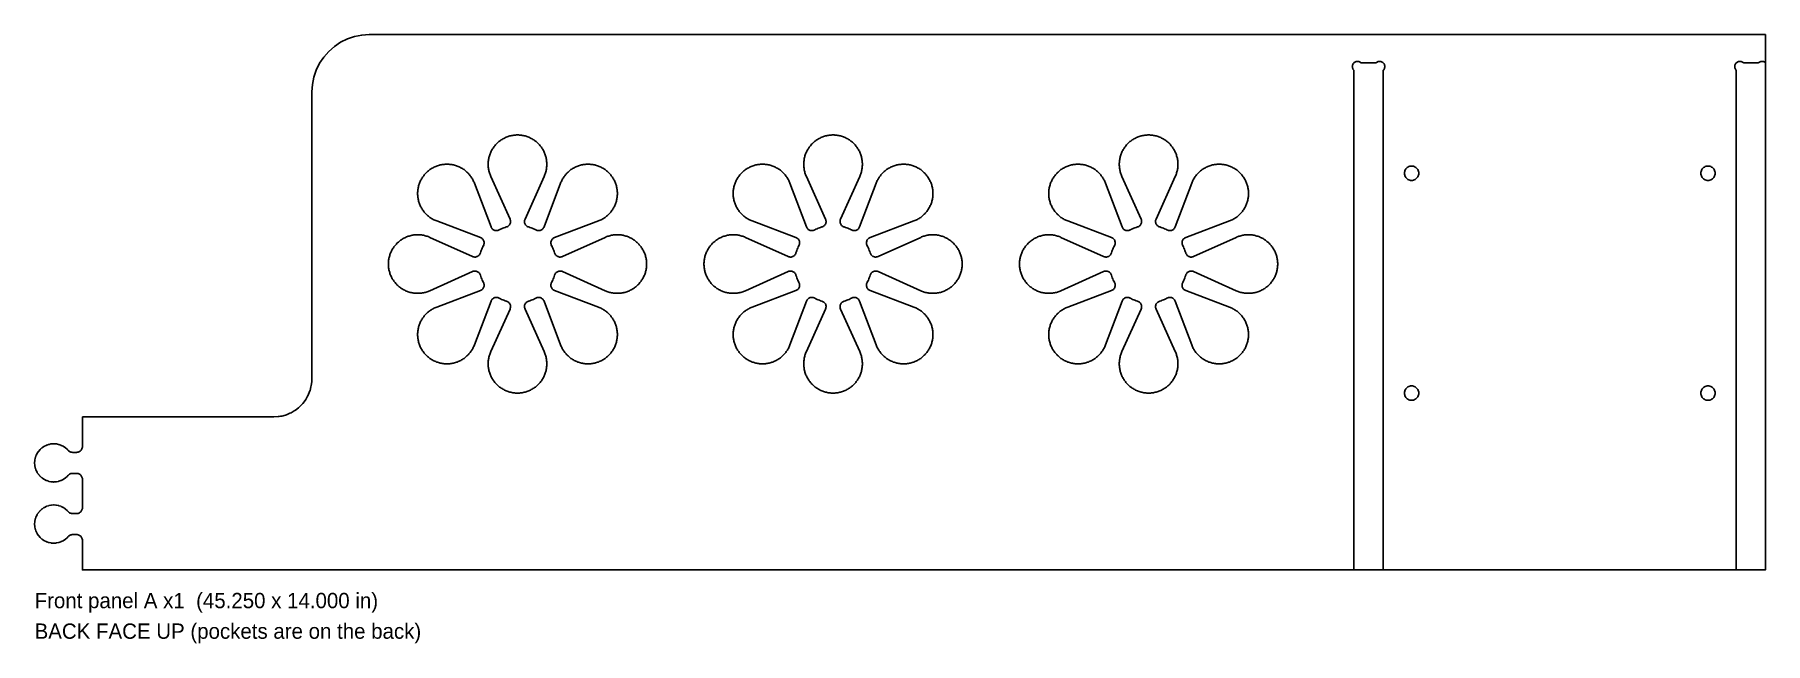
# Model space of a CAD drawing. Header units: inches. Extents: x 0 to 45.2, y -1.9 to 14.
import ezdxf

# ---------------------------------------------------------------- set-up
doc = ezdxf.new("R2010")
doc.units = ezdxf.units.IN
doc.header["$MEASUREMENT"] = 0
for name, color, linetype in [('CUT_INSIDE', 5, 'Continuous'), ('CUT_OUTSIDE', 1, 'Continuous'), ('LABEL', 3, 'Continuous'), ('POCKET_0.375', 4, 'Continuous'), ('POCKET_0.500', 4, 'Continuous')]:
    doc.layers.add(name, color=color, linetype=linetype)

msp = doc.modelspace()

# ---------------------------------------------------------------- texts
at = {"layer": 'LABEL'}
for s, p in [('Front panel A x1  (45.250 x 14.000 in)', (0, -1)), ('BACK FACE UP (pockets are on the back)', (0, -1.8))]:
    msp.add_text(s, height=0.4, dxfattribs=at).set_placement(p)

# ---------------------------------------------------------------- linework, layer by layer
at = {"layer": 'CUT_INSIDE'}
for points in [[(13.391, 5.366), (13.39, 5.341), (13.387, 5.316), (13.385, 5.291), (13.381, 5.267), (13.376, 5.242), (13.371, 5.217), (13.365, 5.193), (13.358, 5.169), (13.35, 5.145), (13.342, 5.122), (13.333, 5.098), (13.323, 5.075), (13.312, 5.052), (13.301, 5.03), (13.288, 5.008), (13.276, 4.987), (13.262, 4.966), (13.248, 4.945), (13.233, 4.925), (13.217, 4.905), (13.201, 4.886), (13.184, 4.868), (13.167, 4.85), (13.149, 4.832), (13.13, 4.815), (13.111, 4.799), (13.091, 4.783), (13.071, 4.768), (13.051, 4.754), (13.029, 4.741), (13.008, 4.728), (12.986, 4.716), (12.964, 4.704), (12.941, 4.693), (12.918, 4.683), (12.895, 4.674), (12.871, 4.666), (12.847, 4.658), (12.823, 4.651), (12.799, 4.645), (12.774, 4.64), (12.75, 4.635), (12.725, 4.632), (12.7, 4.629), (12.675, 4.627), (12.65, 4.625), (12.625, 4.625), (12.6, 4.625), (12.575, 4.627), (12.55, 4.629), (12.525, 4.632), (12.5, 4.635), (12.475, 4.64), (12.451, 4.645), (12.426, 4.651), (12.402, 4.658), (12.378, 4.666), (12.355, 4.674), (12.331, 4.683), (12.308, 4.693), (12.286, 4.704), (12.263, 4.716), (12.241, 4.728), (12.22, 4.741), (12.199, 4.754), (12.178, 4.768), (12.158, 4.783), (12.138, 4.799), (12.119, 4.815), (12.101, 4.832), (12.083, 4.85), (12.065, 4.868), (12.048, 4.886), (12.032, 4.905), (12.017, 4.925), (12.002, 4.945), (11.987, 4.966), (11.974, 4.987), (11.961, 5.008), (11.949, 5.03), (11.937, 5.052), (11.927, 5.075), (11.917, 5.098), (11.907, 5.122), (11.899, 5.145), (11.891, 5.169), (11.884, 5.193), (11.878, 5.217), (11.873, 5.242), (11.868, 5.267), (11.865, 5.291), (11.862, 5.316), (11.86, 5.341), (11.859, 5.366), (11.858, 5.392), (11.859, 5.417), (11.86, 5.442), (11.862, 5.467), (11.865, 5.492), (11.868, 5.516), (11.873, 5.541), (11.878, 5.566), (11.884, 5.59), (11.891, 5.614), (11.899, 5.638), (11.907, 5.661), (11.917, 5.685), (11.927, 5.709), (12.429, 6.824), (12.436, 6.842), (12.44, 6.862), (12.442, 6.881), (12.441, 6.901), (12.438, 6.921), (12.432, 6.94), (12.424, 6.957), (12.413, 6.974), (12.4, 6.989), (12.386, 7.003), (12.369, 7.014), (12.352, 7.023), (12.333, 7.03), (12.331, 7.03), (12.299, 7.041), (12.268, 7.052), (12.237, 7.064), (12.207, 7.077), (12.177, 7.091), (12.147, 7.106), (12.145, 7.108), (12.127, 7.116), (12.108, 7.122), (12.088, 7.126), (12.069, 7.127), (12.049, 7.125), (12.03, 7.121), (12.011, 7.114), (11.994, 7.105), (11.977, 7.093), (11.963, 7.08), (11.95, 7.065), (11.94, 7.048), (11.932, 7.03), (11.498, 5.887), (11.488, 5.862), (11.478, 5.839), (11.468, 5.817), (11.456, 5.794), (11.444, 5.772), (11.431, 5.751), (11.417, 5.73), (11.403, 5.709), (11.388, 5.689), (11.373, 5.669), (11.356, 5.65), (11.34, 5.632), (11.322, 5.614), (11.304, 5.596), (11.286, 5.579), (11.266, 5.563), (11.247, 5.547), (11.227, 5.532), (11.206, 5.518), (11.185, 5.505), (11.163, 5.492), (11.141, 5.48), (11.119, 5.468), (11.097, 5.457), (11.073, 5.447), (11.05, 5.438), (11.027, 5.43), (11.003, 5.422), (10.979, 5.415), (10.954, 5.409), (10.93, 5.404), (10.905, 5.399), (10.88, 5.396), (10.855, 5.393), (10.83, 5.391), (10.805, 5.389), (10.78, 5.389), (10.755, 5.389), (10.73, 5.391), (10.705, 5.393), (10.68, 5.396), (10.655, 5.399), (10.631, 5.404), (10.606, 5.409), (10.582, 5.415), (10.558, 5.422), (10.534, 5.43), (10.51, 5.438), (10.487, 5.447), (10.464, 5.457), (10.441, 5.468), (10.419, 5.48), (10.397, 5.492), (10.375, 5.505), (10.354, 5.518), (10.334, 5.532), (10.314, 5.547), (10.294, 5.563), (10.275, 5.579), (10.256, 5.596), (10.238, 5.614), (10.221, 5.632), (10.204, 5.65), (10.188, 5.669), (10.172, 5.689), (10.157, 5.709), (10.143, 5.73), (10.129, 5.751), (10.116, 5.772), (10.104, 5.794), (10.093, 5.817), (10.082, 5.839), (10.072, 5.862), (10.063, 5.886), (10.054, 5.909), (10.047, 5.933), (10.04, 5.957), (10.034, 5.981), (10.028, 6.006), (10.024, 6.031), (10.02, 6.055), (10.017, 6.08), (10.015, 6.105), (10.014, 6.13), (10.014, 6.156), (10.014, 6.181), (10.015, 6.206), (10.017, 6.231), (10.02, 6.256), (10.024, 6.28), (10.028, 6.305), (10.034, 6.33), (10.04, 6.354), (10.047, 6.378), (10.054, 6.402), (10.063, 6.426), (10.072, 6.449), (10.082, 6.472), (10.093, 6.495), (10.104, 6.517), (10.116, 6.539), (10.129, 6.56), (10.143, 6.581), (10.157, 6.602), (10.172, 6.622), (10.188, 6.642), (10.204, 6.661), (10.221, 6.679), (10.238, 6.697), (10.256, 6.715), (10.275, 6.732), (10.294, 6.748), (10.314, 6.764), (10.334, 6.779), (10.354, 6.793), (10.375, 6.806), (10.397, 6.819), (10.419, 6.831), (10.441, 6.843), (10.464, 6.854), (10.487, 6.864), (10.512, 6.873), (11.654, 7.307), (11.672, 7.315), (11.689, 7.326), (11.704, 7.338), (11.718, 7.353), (11.729, 7.369), (11.738, 7.386), (11.745, 7.405), (11.75, 7.424), (11.751, 7.444), (11.75, 7.464), (11.747, 7.483), (11.741, 7.502), (11.732, 7.52), (11.731, 7.522), (11.716, 7.552), (11.702, 7.582), (11.689, 7.612), (11.676, 7.643), (11.665, 7.674), (11.655, 7.706), (11.654, 7.708), (11.648, 7.727), (11.639, 7.745), (11.627, 7.761), (11.614, 7.775), (11.599, 7.788), (11.582, 7.799), (11.564, 7.807), (11.545, 7.813), (11.526, 7.816), (11.506, 7.817), (11.486, 7.815), (11.467, 7.811), (11.449, 7.804), (10.334, 7.302), (10.309, 7.292), (10.286, 7.283), (10.263, 7.274), (10.239, 7.267), (10.215, 7.26), (10.19, 7.254), (10.166, 7.248), (10.141, 7.244), (10.116, 7.24), (10.091, 7.237), (10.066, 7.235), (10.041, 7.234), (10.016, 7.234), (9.991, 7.234), (9.966, 7.235), (9.941, 7.237), (9.916, 7.24), (9.891, 7.244), (9.867, 7.248), (9.842, 7.254), (9.818, 7.26), (9.794, 7.267), (9.77, 7.274), (9.746, 7.283), (9.723, 7.292), (9.7, 7.302), (9.677, 7.313), (9.655, 7.324), (9.633, 7.336), (9.611, 7.349), (9.59, 7.363), (9.57, 7.377), (9.55, 7.392), (9.53, 7.408), (9.511, 7.424), (9.492, 7.441), (9.474, 7.458), (9.457, 7.476), (9.44, 7.495), (9.424, 7.514), (9.408, 7.533), (9.393, 7.554), (9.379, 7.574), (9.365, 7.595), (9.352, 7.617), (9.34, 7.639), (9.329, 7.661), (9.318, 7.684), (9.308, 7.707), (9.299, 7.73), (9.29, 7.754), (9.283, 7.778), (9.276, 7.802), (9.27, 7.826), (9.264, 7.85), (9.26, 7.875), (9.256, 7.9), (9.253, 7.925), (9.251, 7.95), (9.25, 7.975), (9.25, 8), (9.25, 8.025), (9.251, 8.05), (9.253, 8.075), (9.256, 8.1), (9.26, 8.125), (9.264, 8.15), (9.27, 8.174), (9.276, 8.198), (9.283, 8.222), (9.29, 8.246), (9.299, 8.27), (9.308, 8.293), (9.318, 8.316), (9.329, 8.339), (9.34, 8.361), (9.352, 8.383), (9.365, 8.405), (9.379, 8.426), (9.393, 8.446), (9.408, 8.467), (9.424, 8.486), (9.44, 8.505), (9.457, 8.524), (9.474, 8.542), (9.492, 8.559), (9.511, 8.576), (9.53, 8.592), (9.55, 8.608), (9.57, 8.623), (9.59, 8.637), (9.611, 8.651), (9.633, 8.664), (9.655, 8.676), (9.677, 8.687), (9.7, 8.698), (9.723, 8.708), (9.746, 8.717), (9.77, 8.726), (9.794, 8.733), (9.818, 8.74), (9.842, 8.746), (9.867, 8.752), (9.891, 8.756), (9.916, 8.76), (9.941, 8.763), (9.966, 8.765), (9.991, 8.766), (10.016, 8.766), (10.041, 8.766), (10.066, 8.765), (10.091, 8.763), (10.116, 8.76), (10.141, 8.756), (10.166, 8.752), (10.19, 8.746), (10.215, 8.74), (10.239, 8.733), (10.263, 8.726), (10.286, 8.717), (10.309, 8.708), (10.334, 8.698), (11.449, 8.196), (11.467, 8.189), (11.486, 8.185), (11.506, 8.183), (11.526, 8.184), (11.545, 8.187), (11.564, 8.193), (11.582, 8.201), (11.599, 8.212), (11.614, 8.225), (11.627, 8.239), (11.639, 8.255), (11.648, 8.273), (11.654, 8.292), (11.655, 8.294), (11.665, 8.326), (11.676, 8.357), (11.689, 8.388), (11.702, 8.418), (11.716, 8.448), (11.731, 8.478), (11.732, 8.48), (11.741, 8.498), (11.747, 8.517), (11.75, 8.536), (11.751, 8.556), (11.75, 8.576), (11.745, 8.595), (11.738, 8.614), (11.729, 8.631), (11.718, 8.647), (11.704, 8.662), (11.689, 8.674), (11.672, 8.685), (11.654, 8.693), (10.512, 9.127), (10.487, 9.136), (10.464, 9.146), (10.441, 9.157), (10.419, 9.169), (10.397, 9.181), (10.375, 9.194), (10.354, 9.207), (10.334, 9.221), (10.314, 9.236), (10.294, 9.252), (10.275, 9.268), (10.256, 9.285), (10.238, 9.303), (10.221, 9.321), (10.204, 9.339), (10.188, 9.358), (10.172, 9.378), (10.157, 9.398), (10.143, 9.419), (10.129, 9.44), (10.116, 9.461), (10.104, 9.483), (10.093, 9.505), (10.082, 9.528), (10.072, 9.551), (10.063, 9.574), (10.054, 9.598), (10.047, 9.622), (10.04, 9.646), (10.034, 9.67), (10.028, 9.695), (10.024, 9.72), (10.02, 9.744), (10.017, 9.769), (10.015, 9.794), (10.014, 9.819), (10.014, 9.844), (10.014, 9.87), (10.015, 9.895), (10.017, 9.92), (10.02, 9.945), (10.024, 9.969), (10.028, 9.994), (10.034, 10.019), (10.04, 10.043), (10.047, 10.067), (10.054, 10.091), (10.063, 10.114), (10.072, 10.138), (10.082, 10.161), (10.093, 10.183), (10.104, 10.206), (10.116, 10.228), (10.129, 10.249), (10.143, 10.27), (10.157, 10.291), (10.172, 10.311), (10.188, 10.331), (10.204, 10.35), (10.221, 10.368), (10.238, 10.386), (10.256, 10.404), (10.275, 10.421), (10.294, 10.437), (10.314, 10.453), (10.334, 10.468), (10.354, 10.482), (10.375, 10.495), (10.397, 10.508), (10.419, 10.52), (10.441, 10.532), (10.464, 10.543), (10.487, 10.553), (10.51, 10.562), (10.534, 10.57), (10.558, 10.578), (10.582, 10.585), (10.606, 10.591), (10.631, 10.596), (10.655, 10.601), (10.68, 10.604), (10.705, 10.607), (10.73, 10.609), (10.755, 10.611), (10.78, 10.611), (10.805, 10.611), (10.83, 10.609), (10.855, 10.607), (10.88, 10.604), (10.905, 10.601), (10.93, 10.596), (10.954, 10.591), (10.979, 10.585), (11.003, 10.578), (11.027, 10.57), (11.05, 10.562), (11.073, 10.553), (11.097, 10.543), (11.119, 10.532), (11.141, 10.52), (11.163, 10.508), (11.185, 10.495), (11.206, 10.482), (11.227, 10.468), (11.247, 10.453), (11.266, 10.437), (11.286, 10.421), (11.304, 10.404), (11.322, 10.386), (11.34, 10.368), (11.356, 10.35), (11.373, 10.331), (11.388, 10.311), (11.403, 10.291), (11.417, 10.27), (11.431, 10.249), (11.444, 10.228), (11.456, 10.206), (11.468, 10.183), (11.478, 10.161), (11.488, 10.138), (11.498, 10.113), (11.932, 8.97), (11.94, 8.952), (11.95, 8.935), (11.963, 8.92), (11.977, 8.907), (11.994, 8.895), (12.011, 8.886), (12.03, 8.879), (12.049, 8.875), (12.069, 8.873), (12.088, 8.874), (12.108, 8.878), (12.127, 8.884), (12.145, 8.892), (12.147, 8.894), (12.177, 8.909), (12.207, 8.923), (12.237, 8.936), (12.268, 8.948), (12.299, 8.959), (12.331, 8.97), (12.333, 8.97), (12.352, 8.977), (12.369, 8.986), (12.386, 8.997), (12.4, 9.011), (12.413, 9.026), (12.424, 9.043), (12.432, 9.06), (12.438, 9.079), (12.441, 9.099), (12.442, 9.119), (12.44, 9.138), (12.436, 9.158), (12.429, 9.176), (11.927, 10.291), (11.917, 10.315), (11.907, 10.339), (11.899, 10.362), (11.891, 10.386), (11.884, 10.41), (11.878, 10.434), (11.873, 10.459), (11.868, 10.484), (11.865, 10.508), (11.862, 10.533), (11.86, 10.558), (11.859, 10.583), (11.858, 10.608), (11.859, 10.634), (11.86, 10.659), (11.862, 10.684), (11.865, 10.709), (11.868, 10.733), (11.873, 10.758), (11.878, 10.783), (11.884, 10.807), (11.891, 10.831), (11.899, 10.855), (11.907, 10.878), (11.917, 10.902), (11.927, 10.925), (11.937, 10.948), (11.949, 10.97), (11.961, 10.992), (11.974, 11.013), (11.987, 11.034), (12.002, 11.055), (12.017, 11.075), (12.032, 11.095), (12.048, 11.114), (12.065, 11.132), (12.083, 11.15), (12.101, 11.168), (12.119, 11.185), (12.138, 11.201), (12.158, 11.217), (12.178, 11.232), (12.199, 11.246), (12.22, 11.259), (12.241, 11.272), (12.263, 11.284), (12.286, 11.296), (12.308, 11.307), (12.331, 11.317), (12.355, 11.326), (12.378, 11.334), (12.402, 11.342), (12.426, 11.349), (12.451, 11.355), (12.475, 11.36), (12.5, 11.365), (12.525, 11.368), (12.55, 11.371), (12.575, 11.373), (12.6, 11.375), (12.625, 11.375), (12.65, 11.375), (12.675, 11.373), (12.7, 11.371), (12.725, 11.368), (12.75, 11.365), (12.774, 11.36), (12.799, 11.355), (12.823, 11.349), (12.847, 11.342), (12.871, 11.334), (12.895, 11.326), (12.918, 11.317), (12.941, 11.307), (12.964, 11.296), (12.986, 11.284), (13.008, 11.272), (13.029, 11.259), (13.051, 11.246), (13.071, 11.232), (13.091, 11.217), (13.111, 11.201), (13.13, 11.185), (13.149, 11.168), (13.167, 11.15), (13.184, 11.132), (13.201, 11.114), (13.217, 11.095), (13.233, 11.075), (13.248, 11.055), (13.262, 11.034), (13.276, 11.013), (13.288, 10.992), (13.301, 10.97), (13.312, 10.948), (13.323, 10.925), (13.333, 10.902), (13.342, 10.878), (13.35, 10.855), (13.358, 10.831), (13.365, 10.807), (13.371, 10.783), (13.376, 10.758), (13.381, 10.733), (13.385, 10.709), (13.387, 10.684), (13.39, 10.659), (13.391, 10.634), (13.391, 10.608), (13.391, 10.583), (13.39, 10.558), (13.387, 10.533), (13.385, 10.508), (13.381, 10.484), (13.376, 10.459), (13.371, 10.434), (13.365, 10.41), (13.358, 10.386), (13.35, 10.362), (13.342, 10.339), (13.333, 10.315), (13.322, 10.291), (12.821, 9.176), (12.814, 9.158), (12.809, 9.138), (12.807, 9.119), (12.808, 9.099), (12.812, 9.079), (12.817, 9.06), (12.826, 9.043), (12.836, 9.026), (12.849, 9.011), (12.864, 8.997), (12.88, 8.986), (12.898, 8.977), (12.916, 8.97), (12.919, 8.97), (12.95, 8.959), (12.982, 8.948), (13.012, 8.936), (13.043, 8.923), (13.073, 8.909), (13.102, 8.894), (13.105, 8.892), (13.123, 8.884), (13.141, 8.878), (13.161, 8.874), (13.181, 8.873), (13.2, 8.875), (13.22, 8.879), (13.238, 8.886), (13.256, 8.895), (13.272, 8.907), (13.286, 8.92), (13.299, 8.935), (13.31, 8.952), (13.318, 8.97), (13.751, 10.113), (13.761, 10.138), (13.771, 10.161), (13.782, 10.183), (13.793, 10.206), (13.805, 10.228), (13.818, 10.249), (13.832, 10.27), (13.846, 10.291), (13.861, 10.311), (13.877, 10.331), (13.893, 10.35), (13.91, 10.368), (13.927, 10.386), (13.945, 10.404), (13.964, 10.421), (13.983, 10.437), (14.003, 10.453), (14.023, 10.468), (14.043, 10.482), (14.064, 10.495), (14.086, 10.508), (14.108, 10.52), (14.13, 10.532), (14.153, 10.543), (14.176, 10.553), (14.199, 10.562), (14.223, 10.57), (14.247, 10.578), (14.271, 10.585), (14.295, 10.591), (14.32, 10.596), (14.344, 10.601), (14.369, 10.604), (14.394, 10.607), (14.419, 10.609), (14.444, 10.611), (14.469, 10.611), (14.494, 10.611), (14.519, 10.609), (14.544, 10.607), (14.569, 10.604), (14.594, 10.601), (14.619, 10.596), (14.643, 10.591), (14.668, 10.585), (14.692, 10.578), (14.716, 10.57), (14.739, 10.562), (14.762, 10.553), (14.785, 10.543), (14.808, 10.532), (14.83, 10.52), (14.852, 10.508), (14.874, 10.495), (14.895, 10.482), (14.916, 10.468), (14.936, 10.453), (14.955, 10.437), (14.975, 10.421), (14.993, 10.404), (15.011, 10.386), (15.029, 10.368), (15.045, 10.35), (15.062, 10.331), (15.077, 10.311), (15.092, 10.291), (15.106, 10.27), (15.12, 10.249), (15.133, 10.228), (15.145, 10.206), (15.157, 10.183), (15.167, 10.161), (15.177, 10.138), (15.187, 10.114), (15.195, 10.091), (15.203, 10.067), (15.21, 10.043), (15.216, 10.019), (15.221, 9.994), (15.225, 9.969), (15.229, 9.945), (15.232, 9.92), (15.234, 9.895), (15.235, 9.87), (15.236, 9.844), (15.235, 9.819), (15.234, 9.794), (15.232, 9.769), (15.229, 9.744), (15.225, 9.72), (15.221, 9.695), (15.216, 9.67), (15.21, 9.646), (15.203, 9.622), (15.195, 9.598), (15.187, 9.574), (15.177, 9.551), (15.167, 9.528), (15.157, 9.505), (15.145, 9.483), (15.133, 9.461), (15.12, 9.44), (15.106, 9.419), (15.092, 9.398), (15.077, 9.378), (15.062, 9.358), (15.045, 9.339), (15.029, 9.321), (15.011, 9.303), (14.993, 9.285), (14.975, 9.268), (14.955, 9.252), (14.936, 9.236), (14.916, 9.221), (14.895, 9.207), (14.874, 9.194), (14.852, 9.181), (14.83, 9.169), (14.808, 9.157), (14.785, 9.146), (14.762, 9.136), (14.738, 9.127), (13.595, 8.693), (13.577, 8.685), (13.56, 8.674), (13.545, 8.662), (13.531, 8.647), (13.52, 8.631), (13.511, 8.614), (13.504, 8.595), (13.5, 8.576), (13.498, 8.556), (13.499, 8.536), (13.502, 8.517), (13.509, 8.498), (13.517, 8.48), (13.518, 8.478), (13.533, 8.448), (13.548, 8.418), (13.561, 8.388), (13.573, 8.357), (13.584, 8.326), (13.594, 8.294), (13.595, 8.292), (13.602, 8.273), (13.611, 8.255), (13.622, 8.239), (13.635, 8.225), (13.651, 8.212), (13.667, 8.201), (13.685, 8.193), (13.704, 8.187), (13.724, 8.184), (13.743, 8.183), (13.763, 8.185), (13.782, 8.189), (13.801, 8.196), (14.916, 8.698), (14.94, 8.708), (14.963, 8.717), (14.987, 8.726), (15.011, 8.733), (15.035, 8.74), (15.059, 8.746), (15.084, 8.752), (15.108, 8.756), (15.133, 8.76), (15.158, 8.763), (15.183, 8.765), (15.208, 8.766), (15.233, 8.766), (15.258, 8.766), (15.283, 8.765), (15.308, 8.763), (15.333, 8.76), (15.358, 8.756), (15.383, 8.752), (15.407, 8.746), (15.432, 8.74), (15.456, 8.733), (15.48, 8.726), (15.503, 8.717), (15.526, 8.708), (15.549, 8.698), (15.572, 8.687), (15.594, 8.676), (15.616, 8.664), (15.638, 8.651), (15.659, 8.637), (15.68, 8.623), (15.7, 8.608), (15.719, 8.592), (15.739, 8.576), (15.757, 8.559), (15.775, 8.542), (15.793, 8.524), (15.809, 8.505), (15.826, 8.486), (15.841, 8.467), (15.856, 8.446), (15.87, 8.426), (15.884, 8.405), (15.897, 8.383), (15.909, 8.361), (15.921, 8.339), (15.931, 8.316), (15.941, 8.293), (15.951, 8.27), (15.959, 8.246), (15.967, 8.222), (15.974, 8.198), (15.98, 8.174), (15.985, 8.15), (15.989, 8.125), (15.993, 8.1), (15.996, 8.075), (15.998, 8.05), (15.999, 8.025), (16, 8), (15.999, 7.975), (15.998, 7.95), (15.996, 7.925), (15.993, 7.9), (15.989, 7.875), (15.985, 7.85), (15.98, 7.826), (15.974, 7.802), (15.967, 7.778), (15.959, 7.754), (15.951, 7.73), (15.941, 7.707), (15.931, 7.684), (15.921, 7.661), (15.909, 7.639), (15.897, 7.617), (15.884, 7.595), (15.87, 7.574), (15.856, 7.554), (15.841, 7.533), (15.826, 7.514), (15.809, 7.495), (15.793, 7.476), (15.775, 7.458), (15.757, 7.441), (15.739, 7.424), (15.719, 7.408), (15.7, 7.392), (15.68, 7.377), (15.659, 7.363), (15.638, 7.349), (15.616, 7.336), (15.594, 7.324), (15.572, 7.313), (15.549, 7.302), (15.526, 7.292), (15.503, 7.283), (15.48, 7.274), (15.456, 7.267), (15.432, 7.26), (15.407, 7.254), (15.383, 7.248), (15.358, 7.244), (15.333, 7.24), (15.308, 7.237), (15.283, 7.235), (15.258, 7.234), (15.233, 7.234), (15.208, 7.234), (15.183, 7.235), (15.158, 7.237), (15.133, 7.24), (15.108, 7.244), (15.084, 7.248), (15.059, 7.254), (15.035, 7.26), (15.011, 7.267), (14.987, 7.274), (14.963, 7.283), (14.94, 7.292), (14.916, 7.302), (13.801, 7.804), (13.782, 7.811), (13.763, 7.815), (13.743, 7.817), (13.724, 7.816), (13.704, 7.813), (13.685, 7.807), (13.667, 7.799), (13.651, 7.788), (13.635, 7.775), (13.622, 7.761), (13.611, 7.745), (13.602, 7.727), (13.595, 7.708), (13.594, 7.706), (13.584, 7.674), (13.573, 7.643), (13.561, 7.612), (13.548, 7.582), (13.533, 7.552), (13.518, 7.522), (13.517, 7.52), (13.509, 7.502), (13.502, 7.483), (13.499, 7.464), (13.498, 7.444), (13.5, 7.424), (13.504, 7.405), (13.511, 7.386), (13.52, 7.369), (13.531, 7.353), (13.545, 7.338), (13.56, 7.326), (13.577, 7.315), (13.595, 7.307), (14.738, 6.873), (14.762, 6.864), (14.785, 6.854), (14.808, 6.843), (14.83, 6.831), (14.852, 6.819), (14.874, 6.806), (14.895, 6.793), (14.916, 6.779), (14.936, 6.764), (14.955, 6.748), (14.975, 6.732), (14.993, 6.715), (15.011, 6.697), (15.029, 6.679), (15.045, 6.661), (15.062, 6.642), (15.077, 6.622), (15.092, 6.602), (15.106, 6.581), (15.12, 6.56), (15.133, 6.539), (15.145, 6.517), (15.157, 6.495), (15.167, 6.472), (15.177, 6.449), (15.187, 6.426), (15.195, 6.402), (15.203, 6.378), (15.21, 6.354), (15.216, 6.33), (15.221, 6.305), (15.225, 6.28), (15.229, 6.256), (15.232, 6.231), (15.234, 6.206), (15.235, 6.181), (15.236, 6.156), (15.235, 6.13), (15.234, 6.105), (15.232, 6.08), (15.229, 6.055), (15.225, 6.031), (15.221, 6.006), (15.216, 5.981), (15.21, 5.957), (15.203, 5.933), (15.195, 5.909), (15.187, 5.886), (15.177, 5.862), (15.167, 5.839), (15.157, 5.817), (15.145, 5.794), (15.133, 5.772), (15.12, 5.751), (15.106, 5.73), (15.092, 5.709), (15.077, 5.689), (15.062, 5.669), (15.045, 5.65), (15.029, 5.632), (15.011, 5.614), (14.993, 5.596), (14.975, 5.579), (14.955, 5.563), (14.936, 5.547), (14.916, 5.532), (14.895, 5.518), (14.874, 5.505), (14.852, 5.492), (14.83, 5.48), (14.808, 5.468), (14.785, 5.457), (14.762, 5.447), (14.739, 5.438), (14.716, 5.43), (14.692, 5.422), (14.668, 5.415), (14.643, 5.409), (14.619, 5.404), (14.594, 5.399), (14.569, 5.396), (14.544, 5.393), (14.519, 5.391), (14.494, 5.389), (14.469, 5.389), (14.444, 5.389), (14.419, 5.391), (14.394, 5.393), (14.369, 5.396), (14.344, 5.399), (14.32, 5.404), (14.295, 5.409), (14.271, 5.415), (14.247, 5.422), (14.223, 5.43), (14.199, 5.438), (14.176, 5.447), (14.153, 5.457), (14.13, 5.468), (14.108, 5.48), (14.086, 5.492), (14.064, 5.505), (14.043, 5.518), (14.023, 5.532), (14.003, 5.547), (13.983, 5.563), (13.964, 5.579), (13.945, 5.596), (13.927, 5.614), (13.91, 5.632), (13.893, 5.65), (13.877, 5.669), (13.861, 5.689), (13.846, 5.709), (13.832, 5.73), (13.818, 5.751), (13.805, 5.772), (13.793, 5.794), (13.782, 5.817), (13.771, 5.839), (13.761, 5.862), (13.751, 5.887), (13.318, 7.03), (13.31, 7.048), (13.299, 7.065), (13.286, 7.08), (13.272, 7.093), (13.256, 7.105), (13.238, 7.114), (13.22, 7.121), (13.2, 7.125), (13.181, 7.127), (13.161, 7.126), (13.141, 7.122), (13.123, 7.116), (13.105, 7.108), (13.102, 7.106), (13.073, 7.091), (13.043, 7.077), (13.012, 7.064), (12.982, 7.052), (12.95, 7.041), (12.919, 7.03), (12.916, 7.03), (12.898, 7.023), (12.88, 7.014), (12.864, 7.003), (12.849, 6.989), (12.836, 6.974), (12.826, 6.957), (12.817, 6.94), (12.812, 6.921), (12.808, 6.901), (12.807, 6.881), (12.809, 6.862), (12.814, 6.842), (12.821, 6.824), (13.322, 5.709), (13.333, 5.685), (13.342, 5.661), (13.35, 5.638), (13.358, 5.614), (13.365, 5.59), (13.371, 5.566), (13.376, 5.541), (13.381, 5.516), (13.385, 5.492), (13.387, 5.467), (13.39, 5.442), (13.391, 5.417), (13.391, 5.392)], [(21.641, 5.366), (21.64, 5.341), (21.637, 5.316), (21.635, 5.291), (21.631, 5.267), (21.626, 5.242), (21.621, 5.217), (21.615, 5.193), (21.608, 5.169), (21.6, 5.145), (21.592, 5.122), (21.583, 5.098), (21.573, 5.075), (21.562, 5.052), (21.551, 5.03), (21.538, 5.008), (21.526, 4.987), (21.512, 4.966), (21.498, 4.945), (21.483, 4.925), (21.467, 4.905), (21.451, 4.886), (21.434, 4.868), (21.417, 4.85), (21.399, 4.832), (21.38, 4.815), (21.361, 4.799), (21.341, 4.783), (21.321, 4.768), (21.301, 4.754), (21.279, 4.741), (21.258, 4.728), (21.236, 4.716), (21.214, 4.704), (21.191, 4.693), (21.168, 4.683), (21.145, 4.674), (21.121, 4.666), (21.097, 4.658), (21.073, 4.651), (21.049, 4.645), (21.024, 4.64), (21, 4.635), (20.975, 4.632), (20.95, 4.629), (20.925, 4.627), (20.9, 4.625), (20.875, 4.625), (20.85, 4.625), (20.825, 4.627), (20.8, 4.629), (20.775, 4.632), (20.75, 4.635), (20.725, 4.64), (20.701, 4.645), (20.676, 4.651), (20.652, 4.658), (20.628, 4.666), (20.605, 4.674), (20.581, 4.683), (20.558, 4.693), (20.536, 4.704), (20.513, 4.716), (20.491, 4.728), (20.47, 4.741), (20.449, 4.754), (20.428, 4.768), (20.408, 4.783), (20.388, 4.799), (20.369, 4.815), (20.351, 4.832), (20.333, 4.85), (20.315, 4.868), (20.298, 4.886), (20.282, 4.905), (20.267, 4.925), (20.252, 4.945), (20.237, 4.966), (20.224, 4.987), (20.211, 5.008), (20.199, 5.03), (20.187, 5.052), (20.177, 5.075), (20.167, 5.098), (20.157, 5.122), (20.149, 5.145), (20.141, 5.169), (20.134, 5.193), (20.128, 5.217), (20.123, 5.242), (20.118, 5.267), (20.115, 5.291), (20.112, 5.316), (20.11, 5.341), (20.109, 5.366), (20.108, 5.392), (20.109, 5.417), (20.11, 5.442), (20.112, 5.467), (20.115, 5.492), (20.118, 5.516), (20.123, 5.541), (20.128, 5.566), (20.134, 5.59), (20.141, 5.614), (20.149, 5.638), (20.157, 5.661), (20.167, 5.685), (20.177, 5.709), (20.679, 6.824), (20.686, 6.842), (20.69, 6.862), (20.692, 6.881), (20.691, 6.901), (20.688, 6.921), (20.682, 6.94), (20.674, 6.957), (20.663, 6.974), (20.65, 6.989), (20.636, 7.003), (20.619, 7.014), (20.602, 7.023), (20.583, 7.03), (20.581, 7.03), (20.549, 7.041), (20.518, 7.052), (20.487, 7.064), (20.457, 7.077), (20.427, 7.091), (20.397, 7.106), (20.395, 7.108), (20.377, 7.116), (20.358, 7.122), (20.338, 7.126), (20.319, 7.127), (20.299, 7.125), (20.28, 7.121), (20.261, 7.114), (20.244, 7.105), (20.227, 7.093), (20.213, 7.08), (20.2, 7.065), (20.19, 7.048), (20.182, 7.03), (19.748, 5.887), (19.738, 5.862), (19.728, 5.839), (19.718, 5.817), (19.706, 5.794), (19.694, 5.772), (19.681, 5.751), (19.667, 5.73), (19.653, 5.709), (19.638, 5.689), (19.623, 5.669), (19.606, 5.65), (19.59, 5.632), (19.572, 5.614), (19.554, 5.596), (19.536, 5.579), (19.516, 5.563), (19.497, 5.547), (19.477, 5.532), (19.456, 5.518), (19.435, 5.505), (19.413, 5.492), (19.391, 5.48), (19.369, 5.468), (19.347, 5.457), (19.323, 5.447), (19.3, 5.438), (19.277, 5.43), (19.253, 5.422), (19.229, 5.415), (19.204, 5.409), (19.18, 5.404), (19.155, 5.399), (19.13, 5.396), (19.105, 5.393), (19.08, 5.391), (19.055, 5.389), (19.03, 5.389), (19.005, 5.389), (18.98, 5.391), (18.955, 5.393), (18.93, 5.396), (18.905, 5.399), (18.881, 5.404), (18.856, 5.409), (18.832, 5.415), (18.808, 5.422), (18.784, 5.43), (18.76, 5.438), (18.737, 5.447), (18.714, 5.457), (18.691, 5.468), (18.669, 5.48), (18.647, 5.492), (18.625, 5.505), (18.604, 5.518), (18.584, 5.532), (18.564, 5.547), (18.544, 5.563), (18.525, 5.579), (18.506, 5.596), (18.488, 5.614), (18.471, 5.632), (18.454, 5.65), (18.438, 5.669), (18.422, 5.689), (18.407, 5.709), (18.393, 5.73), (18.379, 5.751), (18.366, 5.772), (18.354, 5.794), (18.343, 5.817), (18.332, 5.839), (18.322, 5.862), (18.313, 5.886), (18.304, 5.909), (18.297, 5.933), (18.29, 5.957), (18.284, 5.981), (18.278, 6.006), (18.274, 6.031), (18.27, 6.055), (18.267, 6.08), (18.265, 6.105), (18.264, 6.13), (18.264, 6.156), (18.264, 6.181), (18.265, 6.206), (18.267, 6.231), (18.27, 6.256), (18.274, 6.28), (18.278, 6.305), (18.284, 6.33), (18.29, 6.354), (18.297, 6.378), (18.304, 6.402), (18.313, 6.426), (18.322, 6.449), (18.332, 6.472), (18.343, 6.495), (18.354, 6.517), (18.366, 6.539), (18.379, 6.56), (18.393, 6.581), (18.407, 6.602), (18.422, 6.622), (18.438, 6.642), (18.454, 6.661), (18.471, 6.679), (18.488, 6.697), (18.506, 6.715), (18.525, 6.732), (18.544, 6.748), (18.564, 6.764), (18.584, 6.779), (18.604, 6.793), (18.625, 6.806), (18.647, 6.819), (18.669, 6.831), (18.691, 6.843), (18.714, 6.854), (18.737, 6.864), (18.762, 6.873), (19.904, 7.307), (19.922, 7.315), (19.939, 7.326), (19.954, 7.338), (19.968, 7.353), (19.979, 7.369), (19.988, 7.386), (19.995, 7.405), (20, 7.424), (20.001, 7.444), (20, 7.464), (19.997, 7.483), (19.991, 7.502), (19.982, 7.52), (19.981, 7.522), (19.966, 7.552), (19.952, 7.582), (19.939, 7.612), (19.926, 7.643), (19.915, 7.674), (19.905, 7.706), (19.904, 7.708), (19.898, 7.727), (19.889, 7.745), (19.877, 7.761), (19.864, 7.775), (19.849, 7.788), (19.832, 7.799), (19.814, 7.807), (19.795, 7.813), (19.776, 7.816), (19.756, 7.817), (19.736, 7.815), (19.717, 7.811), (19.699, 7.804), (18.584, 7.302), (18.559, 7.292), (18.536, 7.283), (18.513, 7.274), (18.489, 7.267), (18.465, 7.26), (18.44, 7.254), (18.416, 7.248), (18.391, 7.244), (18.366, 7.24), (18.341, 7.237), (18.316, 7.235), (18.291, 7.234), (18.266, 7.234), (18.241, 7.234), (18.216, 7.235), (18.191, 7.237), (18.166, 7.24), (18.141, 7.244), (18.117, 7.248), (18.092, 7.254), (18.068, 7.26), (18.044, 7.267), (18.02, 7.274), (17.996, 7.283), (17.973, 7.292), (17.95, 7.302), (17.927, 7.313), (17.905, 7.324), (17.883, 7.336), (17.861, 7.349), (17.84, 7.363), (17.82, 7.377), (17.8, 7.392), (17.78, 7.408), (17.761, 7.424), (17.742, 7.441), (17.724, 7.458), (17.707, 7.476), (17.69, 7.495), (17.674, 7.514), (17.658, 7.533), (17.643, 7.554), (17.629, 7.574), (17.615, 7.595), (17.602, 7.617), (17.59, 7.639), (17.579, 7.661), (17.568, 7.684), (17.558, 7.707), (17.549, 7.73), (17.54, 7.754), (17.533, 7.778), (17.526, 7.802), (17.52, 7.826), (17.514, 7.85), (17.51, 7.875), (17.506, 7.9), (17.503, 7.925), (17.501, 7.95), (17.5, 7.975), (17.5, 8), (17.5, 8.025), (17.501, 8.05), (17.503, 8.075), (17.506, 8.1), (17.51, 8.125), (17.514, 8.15), (17.52, 8.174), (17.526, 8.198), (17.533, 8.222), (17.54, 8.246), (17.549, 8.27), (17.558, 8.293), (17.568, 8.316), (17.579, 8.339), (17.59, 8.361), (17.602, 8.383), (17.615, 8.405), (17.629, 8.426), (17.643, 8.446), (17.658, 8.467), (17.674, 8.486), (17.69, 8.505), (17.707, 8.524), (17.724, 8.542), (17.742, 8.559), (17.761, 8.576), (17.78, 8.592), (17.8, 8.608), (17.82, 8.623), (17.84, 8.637), (17.861, 8.651), (17.883, 8.664), (17.905, 8.676), (17.927, 8.687), (17.95, 8.698), (17.973, 8.708), (17.996, 8.717), (18.02, 8.726), (18.044, 8.733), (18.068, 8.74), (18.092, 8.746), (18.117, 8.752), (18.141, 8.756), (18.166, 8.76), (18.191, 8.763), (18.216, 8.765), (18.241, 8.766), (18.266, 8.766), (18.291, 8.766), (18.316, 8.765), (18.341, 8.763), (18.366, 8.76), (18.391, 8.756), (18.416, 8.752), (18.44, 8.746), (18.465, 8.74), (18.489, 8.733), (18.513, 8.726), (18.536, 8.717), (18.559, 8.708), (18.584, 8.698), (19.699, 8.196), (19.717, 8.189), (19.736, 8.185), (19.756, 8.183), (19.776, 8.184), (19.795, 8.187), (19.814, 8.193), (19.832, 8.201), (19.849, 8.212), (19.864, 8.225), (19.877, 8.239), (19.889, 8.255), (19.898, 8.273), (19.904, 8.292), (19.905, 8.294), (19.915, 8.326), (19.926, 8.357), (19.939, 8.388), (19.952, 8.418), (19.966, 8.448), (19.981, 8.478), (19.982, 8.48), (19.991, 8.498), (19.997, 8.517), (20, 8.536), (20.001, 8.556), (20, 8.576), (19.995, 8.595), (19.988, 8.614), (19.979, 8.631), (19.968, 8.647), (19.954, 8.662), (19.939, 8.674), (19.922, 8.685), (19.904, 8.693), (18.762, 9.127), (18.737, 9.136), (18.714, 9.146), (18.691, 9.157), (18.669, 9.169), (18.647, 9.181), (18.625, 9.194), (18.604, 9.207), (18.584, 9.221), (18.564, 9.236), (18.544, 9.252), (18.525, 9.268), (18.506, 9.285), (18.488, 9.303), (18.471, 9.321), (18.454, 9.339), (18.438, 9.358), (18.422, 9.378), (18.407, 9.398), (18.393, 9.419), (18.379, 9.44), (18.366, 9.461), (18.354, 9.483), (18.343, 9.505), (18.332, 9.528), (18.322, 9.551), (18.313, 9.574), (18.304, 9.598), (18.297, 9.622), (18.29, 9.646), (18.284, 9.67), (18.278, 9.695), (18.274, 9.72), (18.27, 9.744), (18.267, 9.769), (18.265, 9.794), (18.264, 9.819), (18.264, 9.844), (18.264, 9.87), (18.265, 9.895), (18.267, 9.92), (18.27, 9.945), (18.274, 9.969), (18.278, 9.994), (18.284, 10.019), (18.29, 10.043), (18.297, 10.067), (18.304, 10.091), (18.313, 10.114), (18.322, 10.138), (18.332, 10.161), (18.343, 10.183), (18.354, 10.206), (18.366, 10.228), (18.379, 10.249), (18.393, 10.27), (18.407, 10.291), (18.422, 10.311), (18.438, 10.331), (18.454, 10.35), (18.471, 10.368), (18.488, 10.386), (18.506, 10.404), (18.525, 10.421), (18.544, 10.437), (18.564, 10.453), (18.584, 10.468), (18.604, 10.482), (18.625, 10.495), (18.647, 10.508), (18.669, 10.52), (18.691, 10.532), (18.714, 10.543), (18.737, 10.553), (18.76, 10.562), (18.784, 10.57), (18.808, 10.578), (18.832, 10.585), (18.856, 10.591), (18.881, 10.596), (18.905, 10.601), (18.93, 10.604), (18.955, 10.607), (18.98, 10.609), (19.005, 10.611), (19.03, 10.611), (19.055, 10.611), (19.08, 10.609), (19.105, 10.607), (19.13, 10.604), (19.155, 10.601), (19.18, 10.596), (19.204, 10.591), (19.229, 10.585), (19.253, 10.578), (19.277, 10.57), (19.3, 10.562), (19.323, 10.553), (19.347, 10.543), (19.369, 10.532), (19.391, 10.52), (19.413, 10.508), (19.435, 10.495), (19.456, 10.482), (19.477, 10.468), (19.497, 10.453), (19.516, 10.437), (19.536, 10.421), (19.554, 10.404), (19.572, 10.386), (19.59, 10.368), (19.606, 10.35), (19.623, 10.331), (19.638, 10.311), (19.653, 10.291), (19.667, 10.27), (19.681, 10.249), (19.694, 10.228), (19.706, 10.206), (19.718, 10.183), (19.728, 10.161), (19.738, 10.138), (19.748, 10.113), (20.182, 8.97), (20.19, 8.952), (20.2, 8.935), (20.213, 8.92), (20.227, 8.907), (20.244, 8.895), (20.261, 8.886), (20.28, 8.879), (20.299, 8.875), (20.319, 8.873), (20.338, 8.874), (20.358, 8.878), (20.377, 8.884), (20.395, 8.892), (20.397, 8.894), (20.427, 8.909), (20.457, 8.923), (20.487, 8.936), (20.518, 8.948), (20.549, 8.959), (20.581, 8.97), (20.583, 8.97), (20.602, 8.977), (20.619, 8.986), (20.636, 8.997), (20.65, 9.011), (20.663, 9.026), (20.674, 9.043), (20.682, 9.06), (20.688, 9.079), (20.691, 9.099), (20.692, 9.119), (20.69, 9.138), (20.686, 9.158), (20.679, 9.176), (20.177, 10.291), (20.167, 10.315), (20.157, 10.339), (20.149, 10.362), (20.141, 10.386), (20.134, 10.41), (20.128, 10.434), (20.123, 10.459), (20.118, 10.484), (20.115, 10.508), (20.112, 10.533), (20.11, 10.558), (20.109, 10.583), (20.108, 10.608), (20.109, 10.634), (20.11, 10.659), (20.112, 10.684), (20.115, 10.709), (20.118, 10.733), (20.123, 10.758), (20.128, 10.783), (20.134, 10.807), (20.141, 10.831), (20.149, 10.855), (20.157, 10.878), (20.167, 10.902), (20.177, 10.925), (20.187, 10.948), (20.199, 10.97), (20.211, 10.992), (20.224, 11.013), (20.237, 11.034), (20.252, 11.055), (20.267, 11.075), (20.282, 11.095), (20.298, 11.114), (20.315, 11.132), (20.333, 11.15), (20.351, 11.168), (20.369, 11.185), (20.388, 11.201), (20.408, 11.217), (20.428, 11.232), (20.449, 11.246), (20.47, 11.259), (20.491, 11.272), (20.513, 11.284), (20.536, 11.296), (20.558, 11.307), (20.581, 11.317), (20.605, 11.326), (20.628, 11.334), (20.652, 11.342), (20.676, 11.349), (20.701, 11.355), (20.725, 11.36), (20.75, 11.365), (20.775, 11.368), (20.8, 11.371), (20.825, 11.373), (20.85, 11.375), (20.875, 11.375), (20.9, 11.375), (20.925, 11.373), (20.95, 11.371), (20.975, 11.368), (21, 11.365), (21.024, 11.36), (21.049, 11.355), (21.073, 11.349), (21.097, 11.342), (21.121, 11.334), (21.145, 11.326), (21.168, 11.317), (21.191, 11.307), (21.214, 11.296), (21.236, 11.284), (21.258, 11.272), (21.279, 11.259), (21.301, 11.246), (21.321, 11.232), (21.341, 11.217), (21.361, 11.201), (21.38, 11.185), (21.399, 11.168), (21.417, 11.15), (21.434, 11.132), (21.451, 11.114), (21.467, 11.095), (21.483, 11.075), (21.498, 11.055), (21.512, 11.034), (21.526, 11.013), (21.538, 10.992), (21.551, 10.97), (21.562, 10.948), (21.573, 10.925), (21.583, 10.902), (21.592, 10.878), (21.6, 10.855), (21.608, 10.831), (21.615, 10.807), (21.621, 10.783), (21.626, 10.758), (21.631, 10.733), (21.635, 10.709), (21.637, 10.684), (21.64, 10.659), (21.641, 10.634), (21.641, 10.608), (21.641, 10.583), (21.64, 10.558), (21.637, 10.533), (21.635, 10.508), (21.631, 10.484), (21.626, 10.459), (21.621, 10.434), (21.615, 10.41), (21.608, 10.386), (21.6, 10.362), (21.592, 10.339), (21.583, 10.315), (21.572, 10.291), (21.071, 9.176), (21.064, 9.158), (21.059, 9.138), (21.057, 9.119), (21.058, 9.099), (21.062, 9.079), (21.067, 9.06), (21.076, 9.043), (21.086, 9.026), (21.099, 9.011), (21.114, 8.997), (21.13, 8.986), (21.148, 8.977), (21.166, 8.97), (21.169, 8.97), (21.2, 8.959), (21.232, 8.948), (21.262, 8.936), (21.293, 8.923), (21.323, 8.909), (21.352, 8.894), (21.355, 8.892), (21.373, 8.884), (21.391, 8.878), (21.411, 8.874), (21.431, 8.873), (21.45, 8.875), (21.47, 8.879), (21.488, 8.886), (21.506, 8.895), (21.522, 8.907), (21.536, 8.92), (21.549, 8.935), (21.56, 8.952), (21.568, 8.97), (22.001, 10.113), (22.011, 10.138), (22.021, 10.161), (22.032, 10.183), (22.043, 10.206), (22.055, 10.228), (22.068, 10.249), (22.082, 10.27), (22.096, 10.291), (22.111, 10.311), (22.127, 10.331), (22.143, 10.35), (22.16, 10.368), (22.177, 10.386), (22.195, 10.404), (22.214, 10.421), (22.233, 10.437), (22.253, 10.453), (22.273, 10.468), (22.293, 10.482), (22.314, 10.495), (22.336, 10.508), (22.358, 10.52), (22.38, 10.532), (22.403, 10.543), (22.426, 10.553), (22.449, 10.562), (22.473, 10.57), (22.497, 10.578), (22.521, 10.585), (22.545, 10.591), (22.57, 10.596), (22.594, 10.601), (22.619, 10.604), (22.644, 10.607), (22.669, 10.609), (22.694, 10.611), (22.719, 10.611), (22.744, 10.611), (22.769, 10.609), (22.794, 10.607), (22.819, 10.604), (22.844, 10.601), (22.869, 10.596), (22.893, 10.591), (22.918, 10.585), (22.942, 10.578), (22.966, 10.57), (22.989, 10.562), (23.012, 10.553), (23.035, 10.543), (23.058, 10.532), (23.08, 10.52), (23.102, 10.508), (23.124, 10.495), (23.145, 10.482), (23.166, 10.468), (23.186, 10.453), (23.205, 10.437), (23.225, 10.421), (23.243, 10.404), (23.261, 10.386), (23.279, 10.368), (23.295, 10.35), (23.312, 10.331), (23.327, 10.311), (23.342, 10.291), (23.356, 10.27), (23.37, 10.249), (23.383, 10.228), (23.395, 10.206), (23.407, 10.183), (23.417, 10.161), (23.427, 10.138), (23.437, 10.114), (23.445, 10.091), (23.453, 10.067), (23.46, 10.043), (23.466, 10.019), (23.471, 9.994), (23.475, 9.969), (23.479, 9.945), (23.482, 9.92), (23.484, 9.895), (23.485, 9.87), (23.486, 9.844), (23.485, 9.819), (23.484, 9.794), (23.482, 9.769), (23.479, 9.744), (23.475, 9.72), (23.471, 9.695), (23.466, 9.67), (23.46, 9.646), (23.453, 9.622), (23.445, 9.598), (23.437, 9.574), (23.427, 9.551), (23.417, 9.528), (23.407, 9.505), (23.395, 9.483), (23.383, 9.461), (23.37, 9.44), (23.356, 9.419), (23.342, 9.398), (23.327, 9.378), (23.312, 9.358), (23.295, 9.339), (23.279, 9.321), (23.261, 9.303), (23.243, 9.285), (23.225, 9.268), (23.205, 9.252), (23.186, 9.236), (23.166, 9.221), (23.145, 9.207), (23.124, 9.194), (23.102, 9.181), (23.08, 9.169), (23.058, 9.157), (23.035, 9.146), (23.012, 9.136), (22.988, 9.127), (21.845, 8.693), (21.827, 8.685), (21.81, 8.674), (21.795, 8.662), (21.781, 8.647), (21.77, 8.631), (21.761, 8.614), (21.754, 8.595), (21.75, 8.576), (21.748, 8.556), (21.749, 8.536), (21.752, 8.517), (21.759, 8.498), (21.767, 8.48), (21.768, 8.478), (21.783, 8.448), (21.798, 8.418), (21.811, 8.388), (21.823, 8.357), (21.834, 8.326), (21.844, 8.294), (21.845, 8.292), (21.852, 8.273), (21.861, 8.255), (21.872, 8.239), (21.885, 8.225), (21.901, 8.212), (21.917, 8.201), (21.935, 8.193), (21.954, 8.187), (21.974, 8.184), (21.993, 8.183), (22.013, 8.185), (22.032, 8.189), (22.051, 8.196), (23.166, 8.698), (23.19, 8.708), (23.213, 8.717), (23.237, 8.726), (23.261, 8.733), (23.285, 8.74), (23.309, 8.746), (23.334, 8.752), (23.358, 8.756), (23.383, 8.76), (23.408, 8.763), (23.433, 8.765), (23.458, 8.766), (23.483, 8.766), (23.508, 8.766), (23.533, 8.765), (23.558, 8.763), (23.583, 8.76), (23.608, 8.756), (23.633, 8.752), (23.657, 8.746), (23.682, 8.74), (23.706, 8.733), (23.73, 8.726), (23.753, 8.717), (23.776, 8.708), (23.799, 8.698), (23.822, 8.687), (23.844, 8.676), (23.866, 8.664), (23.888, 8.651), (23.909, 8.637), (23.93, 8.623), (23.95, 8.608), (23.969, 8.592), (23.989, 8.576), (24.007, 8.559), (24.025, 8.542), (24.043, 8.524), (24.059, 8.505), (24.076, 8.486), (24.091, 8.467), (24.106, 8.446), (24.12, 8.426), (24.134, 8.405), (24.147, 8.383), (24.159, 8.361), (24.171, 8.339), (24.181, 8.316), (24.191, 8.293), (24.201, 8.27), (24.209, 8.246), (24.217, 8.222), (24.224, 8.198), (24.23, 8.174), (24.235, 8.15), (24.239, 8.125), (24.243, 8.1), (24.246, 8.075), (24.248, 8.05), (24.249, 8.025), (24.25, 8), (24.249, 7.975), (24.248, 7.95), (24.246, 7.925), (24.243, 7.9), (24.239, 7.875), (24.235, 7.85), (24.23, 7.826), (24.224, 7.802), (24.217, 7.778), (24.209, 7.754), (24.201, 7.73), (24.191, 7.707), (24.181, 7.684), (24.171, 7.661), (24.159, 7.639), (24.147, 7.617), (24.134, 7.595), (24.12, 7.574), (24.106, 7.554), (24.091, 7.533), (24.076, 7.514), (24.059, 7.495), (24.043, 7.476), (24.025, 7.458), (24.007, 7.441), (23.989, 7.424), (23.969, 7.408), (23.95, 7.392), (23.93, 7.377), (23.909, 7.363), (23.888, 7.349), (23.866, 7.336), (23.844, 7.324), (23.822, 7.313), (23.799, 7.302), (23.776, 7.292), (23.753, 7.283), (23.73, 7.274), (23.706, 7.267), (23.682, 7.26), (23.657, 7.254), (23.633, 7.248), (23.608, 7.244), (23.583, 7.24), (23.558, 7.237), (23.533, 7.235), (23.508, 7.234), (23.483, 7.234), (23.458, 7.234), (23.433, 7.235), (23.408, 7.237), (23.383, 7.24), (23.358, 7.244), (23.334, 7.248), (23.309, 7.254), (23.285, 7.26), (23.261, 7.267), (23.237, 7.274), (23.213, 7.283), (23.19, 7.292), (23.166, 7.302), (22.051, 7.804), (22.032, 7.811), (22.013, 7.815), (21.993, 7.817), (21.974, 7.816), (21.954, 7.813), (21.935, 7.807), (21.917, 7.799), (21.901, 7.788), (21.885, 7.775), (21.872, 7.761), (21.861, 7.745), (21.852, 7.727), (21.845, 7.708), (21.844, 7.706), (21.834, 7.674), (21.823, 7.643), (21.811, 7.612), (21.798, 7.582), (21.783, 7.552), (21.768, 7.522), (21.767, 7.52), (21.759, 7.502), (21.752, 7.483), (21.749, 7.464), (21.748, 7.444), (21.75, 7.424), (21.754, 7.405), (21.761, 7.386), (21.77, 7.369), (21.781, 7.353), (21.795, 7.338), (21.81, 7.326), (21.827, 7.315), (21.845, 7.307), (22.988, 6.873), (23.012, 6.864), (23.035, 6.854), (23.058, 6.843), (23.08, 6.831), (23.102, 6.819), (23.124, 6.806), (23.145, 6.793), (23.166, 6.779), (23.186, 6.764), (23.205, 6.748), (23.225, 6.732), (23.243, 6.715), (23.261, 6.697), (23.279, 6.679), (23.295, 6.661), (23.312, 6.642), (23.327, 6.622), (23.342, 6.602), (23.356, 6.581), (23.37, 6.56), (23.383, 6.539), (23.395, 6.517), (23.407, 6.495), (23.417, 6.472), (23.427, 6.449), (23.437, 6.426), (23.445, 6.402), (23.453, 6.378), (23.46, 6.354), (23.466, 6.33), (23.471, 6.305), (23.475, 6.28), (23.479, 6.256), (23.482, 6.231), (23.484, 6.206), (23.485, 6.181), (23.486, 6.156), (23.485, 6.13), (23.484, 6.105), (23.482, 6.08), (23.479, 6.055), (23.475, 6.031), (23.471, 6.006), (23.466, 5.981), (23.46, 5.957), (23.453, 5.933), (23.445, 5.909), (23.437, 5.886), (23.427, 5.862), (23.417, 5.839), (23.407, 5.817), (23.395, 5.794), (23.383, 5.772), (23.37, 5.751), (23.356, 5.73), (23.342, 5.709), (23.327, 5.689), (23.312, 5.669), (23.295, 5.65), (23.279, 5.632), (23.261, 5.614), (23.243, 5.596), (23.225, 5.579), (23.205, 5.563), (23.186, 5.547), (23.166, 5.532), (23.145, 5.518), (23.124, 5.505), (23.102, 5.492), (23.08, 5.48), (23.058, 5.468), (23.035, 5.457), (23.012, 5.447), (22.989, 5.438), (22.966, 5.43), (22.942, 5.422), (22.918, 5.415), (22.893, 5.409), (22.869, 5.404), (22.844, 5.399), (22.819, 5.396), (22.794, 5.393), (22.769, 5.391), (22.744, 5.389), (22.719, 5.389), (22.694, 5.389), (22.669, 5.391), (22.644, 5.393), (22.619, 5.396), (22.594, 5.399), (22.57, 5.404), (22.545, 5.409), (22.521, 5.415), (22.497, 5.422), (22.473, 5.43), (22.449, 5.438), (22.426, 5.447), (22.403, 5.457), (22.38, 5.468), (22.358, 5.48), (22.336, 5.492), (22.314, 5.505), (22.293, 5.518), (22.273, 5.532), (22.253, 5.547), (22.233, 5.563), (22.214, 5.579), (22.195, 5.596), (22.177, 5.614), (22.16, 5.632), (22.143, 5.65), (22.127, 5.669), (22.111, 5.689), (22.096, 5.709), (22.082, 5.73), (22.068, 5.751), (22.055, 5.772), (22.043, 5.794), (22.032, 5.817), (22.021, 5.839), (22.011, 5.862), (22.001, 5.887), (21.568, 7.03), (21.56, 7.048), (21.549, 7.065), (21.536, 7.08), (21.522, 7.093), (21.506, 7.105), (21.488, 7.114), (21.47, 7.121), (21.45, 7.125), (21.431, 7.127), (21.411, 7.126), (21.391, 7.122), (21.373, 7.116), (21.355, 7.108), (21.352, 7.106), (21.323, 7.091), (21.293, 7.077), (21.262, 7.064), (21.232, 7.052), (21.2, 7.041), (21.169, 7.03), (21.166, 7.03), (21.148, 7.023), (21.13, 7.014), (21.114, 7.003), (21.099, 6.989), (21.086, 6.974), (21.076, 6.957), (21.067, 6.94), (21.062, 6.921), (21.058, 6.901), (21.057, 6.881), (21.059, 6.862), (21.064, 6.842), (21.071, 6.824), (21.572, 5.709), (21.583, 5.685), (21.592, 5.661), (21.6, 5.638), (21.608, 5.614), (21.615, 5.59), (21.621, 5.566), (21.626, 5.541), (21.631, 5.516), (21.635, 5.492), (21.637, 5.467), (21.64, 5.442), (21.641, 5.417), (21.641, 5.392)], [(29.89, 5.341), (29.887, 5.316), (29.885, 5.291), (29.881, 5.267), (29.876, 5.242), (29.871, 5.217), (29.865, 5.193), (29.858, 5.169), (29.85, 5.145), (29.842, 5.122), (29.833, 5.098), (29.823, 5.075), (29.812, 5.052), (29.801, 5.03), (29.788, 5.008), (29.776, 4.987), (29.762, 4.966), (29.748, 4.945), (29.733, 4.925), (29.717, 4.905), (29.701, 4.886), (29.684, 4.868), (29.667, 4.85), (29.649, 4.832), (29.63, 4.815), (29.611, 4.799), (29.591, 4.783), (29.571, 4.768), (29.551, 4.754), (29.529, 4.741), (29.508, 4.728), (29.486, 4.716), (29.464, 4.704), (29.441, 4.693), (29.418, 4.683), (29.395, 4.674), (29.371, 4.666), (29.347, 4.658), (29.323, 4.651), (29.299, 4.645), (29.274, 4.64), (29.25, 4.635), (29.225, 4.632), (29.2, 4.629), (29.175, 4.627), (29.15, 4.625), (29.125, 4.625), (29.1, 4.625), (29.075, 4.627), (29.05, 4.629), (29.025, 4.632), (29, 4.635), (28.975, 4.64), (28.951, 4.645), (28.926, 4.651), (28.902, 4.658), (28.878, 4.666), (28.855, 4.674), (28.831, 4.683), (28.808, 4.693), (28.786, 4.704), (28.763, 4.716), (28.741, 4.728), (28.72, 4.741), (28.699, 4.754), (28.678, 4.768), (28.658, 4.783), (28.638, 4.799), (28.619, 4.815), (28.601, 4.832), (28.583, 4.85), (28.565, 4.868), (28.548, 4.886), (28.532, 4.905), (28.517, 4.925), (28.502, 4.945), (28.487, 4.966), (28.474, 4.987), (28.461, 5.008), (28.449, 5.03), (28.437, 5.052), (28.427, 5.075), (28.417, 5.098), (28.407, 5.122), (28.399, 5.145), (28.391, 5.169), (28.384, 5.193), (28.378, 5.217), (28.373, 5.242), (28.368, 5.267), (28.365, 5.291), (28.362, 5.316), (28.36, 5.341), (28.359, 5.366), (28.358, 5.392), (28.359, 5.417), (28.36, 5.442), (28.362, 5.467), (28.365, 5.492), (28.368, 5.516), (28.373, 5.541), (28.378, 5.566), (28.384, 5.59), (28.391, 5.614), (28.399, 5.638), (28.407, 5.661), (28.417, 5.685), (28.427, 5.709), (28.929, 6.824), (28.936, 6.842), (28.94, 6.862), (28.942, 6.881), (28.941, 6.901), (28.938, 6.921), (28.932, 6.94), (28.924, 6.957), (28.913, 6.974), (28.9, 6.989), (28.886, 7.003), (28.869, 7.014), (28.852, 7.023), (28.833, 7.03), (28.831, 7.03), (28.799, 7.041), (28.768, 7.052), (28.737, 7.064), (28.707, 7.077), (28.677, 7.091), (28.647, 7.106), (28.645, 7.108), (28.627, 7.116), (28.608, 7.122), (28.588, 7.126), (28.569, 7.127), (28.549, 7.125), (28.53, 7.121), (28.511, 7.114), (28.494, 7.105), (28.477, 7.093), (28.463, 7.08), (28.45, 7.065), (28.44, 7.048), (28.432, 7.03), (27.998, 5.887), (27.988, 5.862), (27.978, 5.839), (27.968, 5.817), (27.956, 5.794), (27.944, 5.772), (27.931, 5.751), (27.917, 5.73), (27.903, 5.709), (27.888, 5.689), (27.873, 5.669), (27.856, 5.65), (27.84, 5.632), (27.822, 5.614), (27.804, 5.596), (27.786, 5.579), (27.766, 5.563), (27.747, 5.547), (27.727, 5.532), (27.706, 5.518), (27.685, 5.505), (27.663, 5.492), (27.641, 5.48), (27.619, 5.468), (27.597, 5.457), (27.573, 5.447), (27.55, 5.438), (27.527, 5.43), (27.503, 5.422), (27.479, 5.415), (27.454, 5.409), (27.43, 5.404), (27.405, 5.399), (27.38, 5.396), (27.355, 5.393), (27.33, 5.391), (27.305, 5.389), (27.28, 5.389), (27.255, 5.389), (27.23, 5.391), (27.205, 5.393), (27.18, 5.396), (27.155, 5.399), (27.131, 5.404), (27.106, 5.409), (27.082, 5.415), (27.058, 5.422), (27.034, 5.43), (27.01, 5.438), (26.987, 5.447), (26.964, 5.457), (26.941, 5.468), (26.919, 5.48), (26.897, 5.492), (26.875, 5.505), (26.854, 5.518), (26.834, 5.532), (26.814, 5.547), (26.794, 5.563), (26.775, 5.579), (26.756, 5.596), (26.738, 5.614), (26.721, 5.632), (26.704, 5.65), (26.688, 5.669), (26.672, 5.689), (26.657, 5.709), (26.643, 5.73), (26.629, 5.751), (26.616, 5.772), (26.604, 5.794), (26.593, 5.817), (26.582, 5.839), (26.572, 5.862), (26.563, 5.886), (26.554, 5.909), (26.547, 5.933), (26.54, 5.957), (26.534, 5.981), (26.528, 6.006), (26.524, 6.031), (26.52, 6.055), (26.517, 6.08), (26.515, 6.105), (26.514, 6.13), (26.514, 6.156), (26.514, 6.181), (26.515, 6.206), (26.517, 6.231), (26.52, 6.256), (26.524, 6.28), (26.528, 6.305), (26.534, 6.33), (26.54, 6.354), (26.547, 6.378), (26.554, 6.402), (26.563, 6.426), (26.572, 6.449), (26.582, 6.472), (26.593, 6.495), (26.604, 6.517), (26.616, 6.539), (26.629, 6.56), (26.643, 6.581), (26.657, 6.602), (26.672, 6.622), (26.688, 6.642), (26.704, 6.661), (26.721, 6.679), (26.738, 6.697), (26.756, 6.715), (26.775, 6.732), (26.794, 6.748), (26.814, 6.764), (26.834, 6.779), (26.854, 6.793), (26.875, 6.806), (26.897, 6.819), (26.919, 6.831), (26.941, 6.843), (26.964, 6.854), (26.987, 6.864), (27.012, 6.873), (28.154, 7.307), (28.172, 7.315), (28.189, 7.326), (28.204, 7.338), (28.218, 7.353), (28.229, 7.369), (28.238, 7.386), (28.245, 7.405), (28.25, 7.424), (28.251, 7.444), (28.25, 7.464), (28.247, 7.483), (28.241, 7.502), (28.232, 7.52), (28.231, 7.522), (28.216, 7.552), (28.202, 7.582), (28.189, 7.612), (28.176, 7.643), (28.165, 7.674), (28.155, 7.706), (28.154, 7.708), (28.148, 7.727), (28.139, 7.745), (28.127, 7.761), (28.114, 7.775), (28.099, 7.788), (28.082, 7.799), (28.064, 7.807), (28.045, 7.813), (28.026, 7.816), (28.006, 7.817), (27.986, 7.815), (27.967, 7.811), (27.949, 7.804), (26.834, 7.302), (26.809, 7.292), (26.786, 7.283), (26.763, 7.274), (26.739, 7.267), (26.715, 7.26), (26.69, 7.254), (26.666, 7.248), (26.641, 7.244), (26.616, 7.24), (26.591, 7.237), (26.566, 7.235), (26.541, 7.234), (26.516, 7.234), (26.491, 7.234), (26.466, 7.235), (26.441, 7.237), (26.416, 7.24), (26.391, 7.244), (26.367, 7.248), (26.342, 7.254), (26.318, 7.26), (26.294, 7.267), (26.27, 7.274), (26.246, 7.283), (26.223, 7.292), (26.2, 7.302), (26.177, 7.313), (26.155, 7.324), (26.133, 7.336), (26.111, 7.349), (26.09, 7.363), (26.07, 7.377), (26.05, 7.392), (26.03, 7.408), (26.011, 7.424), (25.992, 7.441), (25.974, 7.458), (25.957, 7.476), (25.94, 7.495), (25.924, 7.514), (25.908, 7.533), (25.893, 7.554), (25.879, 7.574), (25.865, 7.595), (25.852, 7.617), (25.84, 7.639), (25.829, 7.661), (25.818, 7.684), (25.808, 7.707), (25.799, 7.73), (25.79, 7.754), (25.783, 7.778), (25.776, 7.802), (25.77, 7.826), (25.764, 7.85), (25.76, 7.875), (25.756, 7.9), (25.753, 7.925), (25.751, 7.95), (25.75, 7.975), (25.75, 8), (25.75, 8.025), (25.751, 8.05), (25.753, 8.075), (25.756, 8.1), (25.76, 8.125), (25.764, 8.15), (25.77, 8.174), (25.776, 8.198), (25.783, 8.222), (25.79, 8.246), (25.799, 8.27), (25.808, 8.293), (25.818, 8.316), (25.829, 8.339), (25.84, 8.361), (25.852, 8.383), (25.865, 8.405), (25.879, 8.426), (25.893, 8.446), (25.908, 8.467), (25.924, 8.486), (25.94, 8.505), (25.957, 8.524), (25.974, 8.542), (25.992, 8.559), (26.011, 8.576), (26.03, 8.592), (26.05, 8.608), (26.07, 8.623), (26.09, 8.637), (26.111, 8.651), (26.133, 8.664), (26.155, 8.676), (26.177, 8.687), (26.2, 8.698), (26.223, 8.708), (26.246, 8.717), (26.27, 8.726), (26.294, 8.733), (26.318, 8.74), (26.342, 8.746), (26.367, 8.752), (26.391, 8.756), (26.416, 8.76), (26.441, 8.763), (26.466, 8.765), (26.491, 8.766), (26.516, 8.766), (26.541, 8.766), (26.566, 8.765), (26.591, 8.763), (26.616, 8.76), (26.641, 8.756), (26.666, 8.752), (26.69, 8.746), (26.715, 8.74), (26.739, 8.733), (26.763, 8.726), (26.786, 8.717), (26.809, 8.708), (26.834, 8.698), (27.949, 8.196), (27.967, 8.189), (27.986, 8.185), (28.006, 8.183), (28.026, 8.184), (28.045, 8.187), (28.064, 8.193), (28.082, 8.201), (28.099, 8.212), (28.114, 8.225), (28.127, 8.239), (28.139, 8.255), (28.148, 8.273), (28.154, 8.292), (28.155, 8.294), (28.165, 8.326), (28.176, 8.357), (28.189, 8.388), (28.202, 8.418), (28.216, 8.448), (28.231, 8.478), (28.232, 8.48), (28.241, 8.498), (28.247, 8.517), (28.25, 8.536), (28.251, 8.556), (28.25, 8.576), (28.245, 8.595), (28.238, 8.614), (28.229, 8.631), (28.218, 8.647), (28.204, 8.662), (28.189, 8.674), (28.172, 8.685), (28.154, 8.693), (27.012, 9.127), (26.987, 9.136), (26.964, 9.146), (26.941, 9.157), (26.919, 9.169), (26.897, 9.181), (26.875, 9.194), (26.854, 9.207), (26.834, 9.221), (26.814, 9.236), (26.794, 9.252), (26.775, 9.268), (26.756, 9.285), (26.738, 9.303), (26.721, 9.321), (26.704, 9.339), (26.688, 9.358), (26.672, 9.378), (26.657, 9.398), (26.643, 9.419), (26.629, 9.44), (26.616, 9.461), (26.604, 9.483), (26.593, 9.505), (26.582, 9.528), (26.572, 9.551), (26.563, 9.574), (26.554, 9.598), (26.547, 9.622), (26.54, 9.646), (26.534, 9.67), (26.528, 9.695), (26.524, 9.72), (26.52, 9.744), (26.517, 9.769), (26.515, 9.794), (26.514, 9.819), (26.514, 9.844), (26.514, 9.87), (26.515, 9.895), (26.517, 9.92), (26.52, 9.945), (26.524, 9.969), (26.528, 9.994), (26.534, 10.019), (26.54, 10.043), (26.547, 10.067), (26.554, 10.091), (26.563, 10.114), (26.572, 10.138), (26.582, 10.161), (26.593, 10.183), (26.604, 10.206), (26.616, 10.228), (26.629, 10.249), (26.643, 10.27), (26.657, 10.291), (26.672, 10.311), (26.688, 10.331), (26.704, 10.35), (26.721, 10.368), (26.738, 10.386), (26.756, 10.404), (26.775, 10.421), (26.794, 10.437), (26.814, 10.453), (26.834, 10.468), (26.854, 10.482), (26.875, 10.495), (26.897, 10.508), (26.919, 10.52), (26.941, 10.532), (26.964, 10.543), (26.987, 10.553), (27.01, 10.562), (27.034, 10.57), (27.058, 10.578), (27.082, 10.585), (27.106, 10.591), (27.131, 10.596), (27.155, 10.601), (27.18, 10.604), (27.205, 10.607), (27.23, 10.609), (27.255, 10.611), (27.28, 10.611), (27.305, 10.611), (27.33, 10.609), (27.355, 10.607), (27.38, 10.604), (27.405, 10.601), (27.43, 10.596), (27.454, 10.591), (27.479, 10.585), (27.503, 10.578), (27.527, 10.57), (27.55, 10.562), (27.573, 10.553), (27.597, 10.543), (27.619, 10.532), (27.641, 10.52), (27.663, 10.508), (27.685, 10.495), (27.706, 10.482), (27.727, 10.468), (27.747, 10.453), (27.766, 10.437), (27.786, 10.421), (27.804, 10.404), (27.822, 10.386), (27.84, 10.368), (27.856, 10.35), (27.873, 10.331), (27.888, 10.311), (27.903, 10.291), (27.917, 10.27), (27.931, 10.249), (27.944, 10.228), (27.956, 10.206), (27.968, 10.183), (27.978, 10.161), (27.988, 10.138), (27.998, 10.113), (28.432, 8.97), (28.44, 8.952), (28.45, 8.935), (28.463, 8.92), (28.477, 8.907), (28.494, 8.895), (28.511, 8.886), (28.53, 8.879), (28.549, 8.875), (28.569, 8.873), (28.588, 8.874), (28.608, 8.878), (28.627, 8.884), (28.645, 8.892), (28.647, 8.894), (28.677, 8.909), (28.707, 8.923), (28.737, 8.936), (28.768, 8.948), (28.799, 8.959), (28.831, 8.97), (28.833, 8.97), (28.852, 8.977), (28.869, 8.986), (28.886, 8.997), (28.9, 9.011), (28.913, 9.026), (28.924, 9.043), (28.932, 9.06), (28.938, 9.079), (28.941, 9.099), (28.942, 9.119), (28.94, 9.138), (28.936, 9.158), (28.929, 9.176), (28.427, 10.291), (28.417, 10.315), (28.407, 10.339), (28.399, 10.362), (28.391, 10.386), (28.384, 10.41), (28.378, 10.434), (28.373, 10.459), (28.368, 10.484), (28.365, 10.508), (28.362, 10.533), (28.36, 10.558), (28.359, 10.583), (28.358, 10.608), (28.359, 10.634), (28.36, 10.659), (28.362, 10.684), (28.365, 10.709), (28.368, 10.733), (28.373, 10.758), (28.378, 10.783), (28.384, 10.807), (28.391, 10.831), (28.399, 10.855), (28.407, 10.878), (28.417, 10.902), (28.427, 10.925), (28.437, 10.948), (28.449, 10.97), (28.461, 10.992), (28.474, 11.013), (28.487, 11.034), (28.502, 11.055), (28.517, 11.075), (28.532, 11.095), (28.548, 11.114), (28.565, 11.132), (28.583, 11.15), (28.601, 11.168), (28.619, 11.185), (28.638, 11.201), (28.658, 11.217), (28.678, 11.232), (28.699, 11.246), (28.72, 11.259), (28.741, 11.272), (28.763, 11.284), (28.786, 11.296), (28.808, 11.307), (28.831, 11.317), (28.855, 11.326), (28.878, 11.334), (28.902, 11.342), (28.926, 11.349), (28.951, 11.355), (28.975, 11.36), (29, 11.365), (29.025, 11.368), (29.05, 11.371), (29.075, 11.373), (29.1, 11.375), (29.125, 11.375), (29.15, 11.375), (29.175, 11.373), (29.2, 11.371), (29.225, 11.368), (29.25, 11.365), (29.274, 11.36), (29.299, 11.355), (29.323, 11.349), (29.347, 11.342), (29.371, 11.334), (29.395, 11.326), (29.418, 11.317), (29.441, 11.307), (29.464, 11.296), (29.486, 11.284), (29.508, 11.272), (29.529, 11.259), (29.551, 11.246), (29.571, 11.232), (29.591, 11.217), (29.611, 11.201), (29.63, 11.185), (29.649, 11.168), (29.667, 11.15), (29.684, 11.132), (29.701, 11.114), (29.717, 11.095), (29.733, 11.075), (29.748, 11.055), (29.762, 11.034), (29.776, 11.013), (29.788, 10.992), (29.801, 10.97), (29.812, 10.948), (29.823, 10.925), (29.833, 10.902), (29.842, 10.878), (29.85, 10.855), (29.858, 10.831), (29.865, 10.807), (29.871, 10.783), (29.876, 10.758), (29.881, 10.733), (29.885, 10.709), (29.887, 10.684), (29.89, 10.659), (29.891, 10.634), (29.891, 10.608), (29.891, 10.583), (29.89, 10.558), (29.887, 10.533), (29.885, 10.508), (29.881, 10.484), (29.876, 10.459), (29.871, 10.434), (29.865, 10.41), (29.858, 10.386), (29.85, 10.362), (29.842, 10.339), (29.833, 10.315), (29.822, 10.291), (29.321, 9.176), (29.314, 9.158), (29.309, 9.138), (29.307, 9.119), (29.308, 9.099), (29.312, 9.079), (29.317, 9.06), (29.326, 9.043), (29.336, 9.026), (29.349, 9.011), (29.364, 8.997), (29.38, 8.986), (29.398, 8.977), (29.416, 8.97), (29.419, 8.97), (29.45, 8.959), (29.482, 8.948), (29.512, 8.936), (29.543, 8.923), (29.573, 8.909), (29.602, 8.894), (29.605, 8.892), (29.623, 8.884), (29.641, 8.878), (29.661, 8.874), (29.681, 8.873), (29.7, 8.875), (29.72, 8.879), (29.738, 8.886), (29.756, 8.895), (29.772, 8.907), (29.786, 8.92), (29.799, 8.935), (29.81, 8.952), (29.818, 8.97), (30.251, 10.113), (30.261, 10.138), (30.271, 10.161), (30.282, 10.183), (30.293, 10.206), (30.305, 10.228), (30.318, 10.249), (30.332, 10.27), (30.346, 10.291), (30.361, 10.311), (30.377, 10.331), (30.393, 10.35), (30.41, 10.368), (30.427, 10.386), (30.445, 10.404), (30.464, 10.421), (30.483, 10.437), (30.503, 10.453), (30.523, 10.468), (30.543, 10.482), (30.564, 10.495), (30.586, 10.508), (30.608, 10.52), (30.63, 10.532), (30.653, 10.543), (30.676, 10.553), (30.699, 10.562), (30.723, 10.57), (30.747, 10.578), (30.771, 10.585), (30.795, 10.591), (30.82, 10.596), (30.844, 10.601), (30.869, 10.604), (30.894, 10.607), (30.919, 10.609), (30.944, 10.611), (30.969, 10.611), (30.994, 10.611), (31.019, 10.609), (31.044, 10.607), (31.069, 10.604), (31.094, 10.601), (31.119, 10.596), (31.143, 10.591), (31.168, 10.585), (31.192, 10.578), (31.216, 10.57), (31.239, 10.562), (31.262, 10.553), (31.285, 10.543), (31.308, 10.532), (31.33, 10.52), (31.352, 10.508), (31.374, 10.495), (31.395, 10.482), (31.416, 10.468), (31.436, 10.453), (31.455, 10.437), (31.475, 10.421), (31.493, 10.404), (31.511, 10.386), (31.529, 10.368), (31.545, 10.35), (31.562, 10.331), (31.577, 10.311), (31.592, 10.291), (31.606, 10.27), (31.62, 10.249), (31.633, 10.228), (31.645, 10.206), (31.657, 10.183), (31.667, 10.161), (31.677, 10.138), (31.687, 10.114), (31.695, 10.091), (31.703, 10.067), (31.71, 10.043), (31.716, 10.019), (31.721, 9.994), (31.725, 9.969), (31.729, 9.945), (31.732, 9.92), (31.734, 9.895), (31.735, 9.87), (31.736, 9.844), (31.735, 9.819), (31.734, 9.794), (31.732, 9.769), (31.729, 9.744), (31.725, 9.72), (31.721, 9.695), (31.716, 9.67), (31.71, 9.646), (31.703, 9.622), (31.695, 9.598), (31.687, 9.574), (31.677, 9.551), (31.667, 9.528), (31.657, 9.505), (31.645, 9.483), (31.633, 9.461), (31.62, 9.44), (31.606, 9.419), (31.592, 9.398), (31.577, 9.378), (31.562, 9.358), (31.545, 9.339), (31.529, 9.321), (31.511, 9.303), (31.493, 9.285), (31.475, 9.268), (31.455, 9.252), (31.436, 9.236), (31.416, 9.221), (31.395, 9.207), (31.374, 9.194), (31.352, 9.181), (31.33, 9.169), (31.308, 9.157), (31.285, 9.146), (31.262, 9.136), (31.238, 9.127), (30.095, 8.693), (30.077, 8.685), (30.06, 8.674), (30.045, 8.662), (30.031, 8.647), (30.02, 8.631), (30.011, 8.614), (30.004, 8.595), (30, 8.576), (29.998, 8.556), (29.999, 8.536), (30.002, 8.517), (30.009, 8.498), (30.017, 8.48), (30.018, 8.478), (30.033, 8.448), (30.048, 8.418), (30.061, 8.388), (30.073, 8.357), (30.084, 8.326), (30.094, 8.294), (30.095, 8.292), (30.102, 8.273), (30.111, 8.255), (30.122, 8.239), (30.135, 8.225), (30.151, 8.212), (30.167, 8.201), (30.185, 8.193), (30.204, 8.187), (30.224, 8.184), (30.243, 8.183), (30.263, 8.185), (30.282, 8.189), (30.301, 8.196), (31.416, 8.698), (31.44, 8.708), (31.463, 8.717), (31.487, 8.726), (31.511, 8.733), (31.535, 8.74), (31.559, 8.746), (31.584, 8.752), (31.608, 8.756), (31.633, 8.76), (31.658, 8.763), (31.683, 8.765), (31.708, 8.766), (31.733, 8.766), (31.758, 8.766), (31.783, 8.765), (31.808, 8.763), (31.833, 8.76), (31.858, 8.756), (31.883, 8.752), (31.907, 8.746), (31.932, 8.74), (31.956, 8.733), (31.98, 8.726), (32.003, 8.717), (32.026, 8.708), (32.049, 8.698), (32.072, 8.687), (32.094, 8.676), (32.116, 8.664), (32.138, 8.651), (32.159, 8.637), (32.18, 8.623), (32.2, 8.608), (32.219, 8.592), (32.239, 8.576), (32.257, 8.559), (32.275, 8.542), (32.293, 8.524), (32.309, 8.505), (32.326, 8.486), (32.341, 8.467), (32.356, 8.446), (32.37, 8.426), (32.384, 8.405), (32.397, 8.383), (32.409, 8.361), (32.421, 8.339), (32.431, 8.316), (32.441, 8.293), (32.451, 8.27), (32.459, 8.246), (32.467, 8.222), (32.474, 8.198), (32.48, 8.174), (32.485, 8.15), (32.489, 8.125), (32.493, 8.1), (32.496, 8.075), (32.498, 8.05), (32.499, 8.025), (32.5, 8), (32.499, 7.975), (32.498, 7.95), (32.496, 7.925), (32.493, 7.9), (32.489, 7.875), (32.485, 7.85), (32.48, 7.826), (32.474, 7.802), (32.467, 7.778), (32.459, 7.754), (32.451, 7.73), (32.441, 7.707), (32.431, 7.684), (32.421, 7.661), (32.409, 7.639), (32.397, 7.617), (32.384, 7.595), (32.37, 7.574), (32.356, 7.554), (32.341, 7.533), (32.326, 7.514), (32.309, 7.495), (32.293, 7.476), (32.275, 7.458), (32.257, 7.441), (32.239, 7.424), (32.219, 7.408), (32.2, 7.392), (32.18, 7.377), (32.159, 7.363), (32.138, 7.349), (32.116, 7.336), (32.094, 7.324), (32.072, 7.313), (32.049, 7.302), (32.026, 7.292), (32.003, 7.283), (31.98, 7.274), (31.956, 7.267), (31.932, 7.26), (31.907, 7.254), (31.883, 7.248), (31.858, 7.244), (31.833, 7.24), (31.808, 7.237), (31.783, 7.235), (31.758, 7.234), (31.733, 7.234), (31.708, 7.234), (31.683, 7.235), (31.658, 7.237), (31.633, 7.24), (31.608, 7.244), (31.584, 7.248), (31.559, 7.254), (31.535, 7.26), (31.511, 7.267), (31.487, 7.274), (31.463, 7.283), (31.44, 7.292), (31.416, 7.302), (30.301, 7.804), (30.282, 7.811), (30.263, 7.815), (30.243, 7.817), (30.224, 7.816), (30.204, 7.813), (30.185, 7.807), (30.167, 7.799), (30.151, 7.788), (30.135, 7.775), (30.122, 7.761), (30.111, 7.745), (30.102, 7.727), (30.095, 7.708), (30.094, 7.706), (30.084, 7.674), (30.073, 7.643), (30.061, 7.612), (30.048, 7.582), (30.033, 7.552), (30.018, 7.522), (30.017, 7.52), (30.009, 7.502), (30.002, 7.483), (29.999, 7.464), (29.998, 7.444), (30, 7.424), (30.004, 7.405), (30.011, 7.386), (30.02, 7.369), (30.031, 7.353), (30.045, 7.338), (30.06, 7.326), (30.077, 7.315), (30.095, 7.307), (31.238, 6.873), (31.262, 6.864), (31.285, 6.854), (31.308, 6.843), (31.33, 6.831), (31.352, 6.819), (31.374, 6.806), (31.395, 6.793), (31.416, 6.779), (31.436, 6.764), (31.455, 6.748), (31.475, 6.732), (31.493, 6.715), (31.511, 6.697), (31.529, 6.679), (31.545, 6.661), (31.562, 6.642), (31.577, 6.622), (31.592, 6.602), (31.606, 6.581), (31.62, 6.56), (31.633, 6.539), (31.645, 6.517), (31.657, 6.495), (31.667, 6.472), (31.677, 6.449), (31.687, 6.426), (31.695, 6.402), (31.703, 6.378), (31.71, 6.354), (31.716, 6.33), (31.721, 6.305), (31.725, 6.28), (31.729, 6.256), (31.732, 6.231), (31.734, 6.206), (31.735, 6.181), (31.736, 6.156), (31.735, 6.13), (31.734, 6.105), (31.732, 6.08), (31.729, 6.055), (31.725, 6.031), (31.721, 6.006), (31.716, 5.981), (31.71, 5.957), (31.703, 5.933), (31.695, 5.909), (31.687, 5.886), (31.677, 5.862), (31.667, 5.839), (31.657, 5.817), (31.645, 5.794), (31.633, 5.772), (31.62, 5.751), (31.606, 5.73), (31.592, 5.709), (31.577, 5.689), (31.562, 5.669), (31.545, 5.65), (31.529, 5.632), (31.511, 5.614), (31.493, 5.596), (31.475, 5.579), (31.455, 5.563), (31.436, 5.547), (31.416, 5.532), (31.395, 5.518), (31.374, 5.505), (31.352, 5.492), (31.33, 5.48), (31.308, 5.468), (31.285, 5.457), (31.262, 5.447), (31.239, 5.438), (31.216, 5.43), (31.192, 5.422), (31.168, 5.415), (31.143, 5.409), (31.119, 5.404), (31.094, 5.399), (31.069, 5.396), (31.044, 5.393), (31.019, 5.391), (30.994, 5.389), (30.969, 5.389), (30.944, 5.389), (30.919, 5.391), (30.894, 5.393), (30.869, 5.396), (30.844, 5.399), (30.82, 5.404), (30.795, 5.409), (30.771, 5.415), (30.747, 5.422), (30.723, 5.43), (30.699, 5.438), (30.676, 5.447), (30.653, 5.457), (30.63, 5.468), (30.608, 5.48), (30.586, 5.492), (30.564, 5.505), (30.543, 5.518), (30.523, 5.532), (30.503, 5.547), (30.483, 5.563), (30.464, 5.579), (30.445, 5.596), (30.427, 5.614), (30.41, 5.632), (30.393, 5.65), (30.377, 5.669), (30.361, 5.689), (30.346, 5.709), (30.332, 5.73), (30.318, 5.751), (30.305, 5.772), (30.293, 5.794), (30.282, 5.817), (30.271, 5.839), (30.261, 5.862), (30.251, 5.887), (29.818, 7.03), (29.81, 7.048), (29.799, 7.065), (29.786, 7.08), (29.772, 7.093), (29.756, 7.105), (29.738, 7.114), (29.72, 7.121), (29.7, 7.125), (29.681, 7.127), (29.661, 7.126), (29.641, 7.122), (29.623, 7.116), (29.605, 7.108), (29.602, 7.106), (29.573, 7.091), (29.543, 7.077), (29.512, 7.064), (29.482, 7.052), (29.45, 7.041), (29.419, 7.03), (29.416, 7.03), (29.398, 7.023), (29.38, 7.014), (29.364, 7.003), (29.349, 6.989), (29.336, 6.974), (29.326, 6.957), (29.317, 6.94), (29.312, 6.921), (29.308, 6.901), (29.307, 6.881), (29.309, 6.862), (29.314, 6.842), (29.321, 6.824), (29.822, 5.709), (29.833, 5.685), (29.842, 5.661), (29.85, 5.638), (29.858, 5.614), (29.865, 5.59), (29.871, 5.566), (29.876, 5.541), (29.881, 5.516), (29.885, 5.492), (29.887, 5.467), (29.89, 5.442), (29.891, 5.417), (29.891, 5.392), (29.891, 5.366)]]:
    msp.add_lwpolyline(points, close=True, dxfattribs=at)
at = {"layer": 'CUT_OUTSIDE'}
msp.add_lwpolyline([(1.25, 4), (1.25, 3.995), (1.25, 3.23), (1.248, 3.21), (1.244, 3.19), (1.238, 3.171), (1.229, 3.152), (1.218, 3.136), (1.204, 3.12), (1.189, 3.107), (1.172, 3.096), (1.154, 3.087), (1.135, 3.08), (1.115, 3.076), (1.095, 3.075), (0.998, 3.075), (0.989, 3.075), (0.983, 3.076), (0.965, 3.078), (0.946, 3.082), (0.929, 3.089), (0.912, 3.098), (0.896, 3.109), (0.882, 3.121), (0.88, 3.124), (0.873, 3.131), (0.858, 3.148), (0.857, 3.149), (0.856, 3.15), (0.855, 3.152), (0.851, 3.155), (0.85, 3.157), (0.849, 3.157), (0.847, 3.159), (0.81, 3.191), (0.808, 3.193), (0.808, 3.194), (0.806, 3.195), (0.802, 3.198), (0.8, 3.199), (0.799, 3.2), (0.797, 3.201), (0.756, 3.229), (0.754, 3.23), (0.754, 3.23), (0.751, 3.232), (0.748, 3.234), (0.745, 3.235), (0.745, 3.235), (0.743, 3.237), (0.698, 3.258), (0.696, 3.259), (0.695, 3.26), (0.693, 3.261), (0.689, 3.262), (0.687, 3.263), (0.686, 3.264), (0.683, 3.265), (0.637, 3.28), (0.634, 3.281), (0.634, 3.281), (0.631, 3.282), (0.627, 3.283), (0.624, 3.284), (0.624, 3.284), (0.621, 3.285), (0.573, 3.294), (0.57, 3.295), (0.57, 3.295), (0.567, 3.295), (0.563, 3.296), (0.56, 3.296), (0.559, 3.296), (0.557, 3.296), (0.508, 3.299), (0.505, 3.3), (0.504, 3.3), (0.502, 3.3), (0.498, 3.3), (0.495, 3.3), (0.494, 3.3), (0.492, 3.299), (0.442, 3.296), (0.44, 3.296), (0.439, 3.296), (0.437, 3.296), (0.432, 3.295), (0.43, 3.295), (0.429, 3.295), (0.427, 3.294), (0.378, 3.285), (0.376, 3.284), (0.375, 3.284), (0.372, 3.283), (0.368, 3.282), (0.366, 3.281), (0.365, 3.281), (0.363, 3.28), (0.316, 3.265), (0.313, 3.264), (0.313, 3.263), (0.31, 3.262), (0.306, 3.261), (0.304, 3.26), (0.303, 3.259), (0.301, 3.258), (0.257, 3.237), (0.255, 3.235), (0.254, 3.235), (0.252, 3.234), (0.248, 3.232), (0.246, 3.23), (0.245, 3.23), (0.243, 3.229), (0.202, 3.201), (0.2, 3.2), (0.199, 3.199), (0.197, 3.198), (0.194, 3.195), (0.192, 3.194), (0.191, 3.193), (0.189, 3.191), (0.152, 3.159), (0.15, 3.157), (0.15, 3.157), (0.148, 3.155), (0.145, 3.152), (0.143, 3.15), (0.143, 3.149), (0.141, 3.148), (0.108, 3.11), (0.107, 3.108), (0.106, 3.108), (0.105, 3.106), (0.102, 3.102), (0.1, 3.1), (0.1, 3.1), (0.099, 3.098), (0.071, 3.057), (0.07, 3.055), (0.069, 3.054), (0.068, 3.052), (0.066, 3.048), (0.065, 3.046), (0.064, 3.045), (0.063, 3.043), (0.041, 2.998), (0.04, 2.996), (0.04, 2.996), (0.039, 2.993), (0.037, 2.989), (0.036, 2.987), (0.036, 2.986), (0.035, 2.984), (0.019, 2.937), (0.018, 2.935), (0.018, 2.934), (0.018, 2.931), (0.016, 2.927), (0.016, 2.925), (0.016, 2.924), (0.015, 2.922), (0.006, 2.873), (0.005, 2.871), (0.005, 2.87), (0.005, 2.867), (0.004, 2.863), (0.004, 2.861), (0.004, 2.86), (0.003, 2.857), (0, 2.808), (0, 2.805), (0, 2.805), (0, 2.802), (0, 2.798), (0, 2.795), (0, 2.795), (0, 2.792), (0.003, 2.743), (0.004, 2.74), (0.004, 2.739), (0.004, 2.737), (0.005, 2.733), (0.005, 2.73), (0.005, 2.729), (0.006, 2.727), (0.015, 2.678), (0.016, 2.676), (0.016, 2.675), (0.016, 2.673), (0.018, 2.669), (0.018, 2.666), (0.018, 2.665), (0.019, 2.663), (0.035, 2.616), (0.036, 2.614), (0.036, 2.613), (0.037, 2.611), (0.039, 2.607), (0.04, 2.604), (0.04, 2.604), (0.041, 2.602), (0.063, 2.557), (0.064, 2.555), (0.065, 2.554), (0.066, 2.552), (0.068, 2.548), (0.069, 2.546), (0.07, 2.545), (0.071, 2.543), (0.099, 2.502), (0.1, 2.5), (0.1, 2.5), (0.102, 2.498), (0.105, 2.494), (0.106, 2.492), (0.107, 2.492), (0.108, 2.49), (0.141, 2.452), (0.143, 2.451), (0.143, 2.45), (0.145, 2.448), (0.148, 2.445), (0.15, 2.443), (0.15, 2.443), (0.152, 2.441), (0.189, 2.409), (0.191, 2.407), (0.192, 2.406), (0.194, 2.405), (0.197, 2.402), (0.199, 2.401), (0.2, 2.4), (0.202, 2.399), (0.243, 2.371), (0.245, 2.37), (0.246, 2.37), (0.248, 2.368), (0.252, 2.366), (0.254, 2.365), (0.255, 2.365), (0.257, 2.363), (0.301, 2.342), (0.303, 2.341), (0.304, 2.34), (0.306, 2.339), (0.31, 2.338), (0.313, 2.337), (0.313, 2.336), (0.316, 2.335), (0.363, 2.32), (0.365, 2.319), (0.366, 2.319), (0.368, 2.318), (0.372, 2.317), (0.375, 2.316), (0.376, 2.316), (0.378, 2.315), (0.427, 2.306), (0.429, 2.305), (0.43, 2.305), (0.432, 2.305), (0.437, 2.304), (0.439, 2.304), (0.44, 2.304), (0.442, 2.304), (0.492, 2.301), (0.494, 2.3), (0.495, 2.3), (0.498, 2.3), (0.502, 2.3), (0.504, 2.3), (0.505, 2.3), (0.508, 2.301), (0.557, 2.304), (0.559, 2.304), (0.56, 2.304), (0.563, 2.304), (0.567, 2.305), (0.57, 2.305), (0.57, 2.305), (0.573, 2.306), (0.621, 2.315), (0.624, 2.316), (0.624, 2.316), (0.627, 2.317), (0.631, 2.318), (0.634, 2.319), (0.634, 2.319), (0.637, 2.32), (0.683, 2.335), (0.686, 2.336), (0.687, 2.337), (0.689, 2.338), (0.693, 2.339), (0.695, 2.34), (0.696, 2.341), (0.698, 2.342), (0.743, 2.363), (0.745, 2.365), (0.745, 2.365), (0.748, 2.366), (0.751, 2.368), (0.754, 2.37), (0.754, 2.37), (0.756, 2.371), (0.797, 2.399), (0.799, 2.4), (0.8, 2.401), (0.802, 2.402), (0.806, 2.405), (0.808, 2.406), (0.808, 2.407), (0.81, 2.409), (0.847, 2.441), (0.849, 2.443), (0.85, 2.443), (0.851, 2.445), (0.855, 2.448), (0.856, 2.45), (0.857, 2.451), (0.858, 2.452), (0.872, 2.468), (0.878, 2.475), (0.882, 2.479), (0.896, 2.491), (0.912, 2.502), (0.928, 2.511), (0.946, 2.518), (0.964, 2.522), (0.983, 2.524), (0.987, 2.525), (0.996, 2.525), (1.095, 2.525), (1.115, 2.524), (1.135, 2.52), (1.154, 2.513), (1.172, 2.504), (1.189, 2.493), (1.204, 2.48), (1.218, 2.464), (1.229, 2.447), (1.238, 2.429), (1.244, 2.41), (1.248, 2.39), (1.25, 2.37), (1.25, 1.63), (1.248, 1.61), (1.244, 1.59), (1.238, 1.571), (1.229, 1.553), (1.218, 1.536), (1.204, 1.52), (1.189, 1.507), (1.172, 1.496), (1.154, 1.487), (1.135, 1.48), (1.115, 1.476), (1.095, 1.475), (0.997, 1.475), (0.988, 1.475), (0.983, 1.476), (0.964, 1.478), (0.946, 1.482), (0.928, 1.489), (0.912, 1.498), (0.896, 1.509), (0.882, 1.521), (0.88, 1.524), (0.873, 1.531), (0.858, 1.548), (0.857, 1.549), (0.856, 1.55), (0.855, 1.552), (0.851, 1.555), (0.85, 1.557), (0.849, 1.557), (0.847, 1.559), (0.81, 1.591), (0.808, 1.593), (0.808, 1.594), (0.806, 1.595), (0.802, 1.598), (0.8, 1.599), (0.799, 1.6), (0.797, 1.601), (0.756, 1.629), (0.754, 1.63), (0.754, 1.63), (0.751, 1.632), (0.748, 1.634), (0.745, 1.635), (0.745, 1.635), (0.743, 1.637), (0.698, 1.658), (0.696, 1.659), (0.695, 1.66), (0.693, 1.661), (0.689, 1.662), (0.687, 1.663), (0.686, 1.664), (0.683, 1.665), (0.637, 1.68), (0.634, 1.681), (0.634, 1.681), (0.631, 1.682), (0.627, 1.683), (0.624, 1.684), (0.624, 1.684), (0.621, 1.685), (0.573, 1.694), (0.57, 1.695), (0.57, 1.695), (0.567, 1.695), (0.563, 1.696), (0.56, 1.696), (0.559, 1.696), (0.557, 1.696), (0.508, 1.699), (0.505, 1.7), (0.504, 1.7), (0.502, 1.7), (0.498, 1.7), (0.495, 1.7), (0.494, 1.7), (0.492, 1.699), (0.442, 1.696), (0.44, 1.696), (0.439, 1.696), (0.437, 1.696), (0.432, 1.695), (0.43, 1.695), (0.429, 1.695), (0.427, 1.694), (0.378, 1.685), (0.376, 1.684), (0.375, 1.684), (0.372, 1.683), (0.368, 1.682), (0.366, 1.681), (0.365, 1.681), (0.363, 1.68), (0.316, 1.665), (0.313, 1.664), (0.313, 1.663), (0.31, 1.662), (0.306, 1.661), (0.304, 1.66), (0.303, 1.659), (0.301, 1.658), (0.257, 1.637), (0.255, 1.635), (0.254, 1.635), (0.252, 1.634), (0.248, 1.632), (0.246, 1.63), (0.245, 1.63), (0.243, 1.629), (0.202, 1.601), (0.2, 1.6), (0.199, 1.599), (0.197, 1.598), (0.194, 1.595), (0.192, 1.594), (0.191, 1.593), (0.189, 1.591), (0.152, 1.559), (0.15, 1.557), (0.15, 1.557), (0.148, 1.555), (0.145, 1.552), (0.143, 1.55), (0.143, 1.549), (0.141, 1.548), (0.108, 1.51), (0.107, 1.508), (0.106, 1.508), (0.105, 1.506), (0.102, 1.502), (0.1, 1.5), (0.1, 1.5), (0.099, 1.498), (0.071, 1.457), (0.07, 1.455), (0.069, 1.454), (0.068, 1.452), (0.066, 1.448), (0.065, 1.446), (0.064, 1.445), (0.063, 1.443), (0.041, 1.398), (0.04, 1.396), (0.04, 1.396), (0.039, 1.393), (0.037, 1.389), (0.036, 1.387), (0.036, 1.386), (0.035, 1.384), (0.019, 1.337), (0.018, 1.335), (0.018, 1.334), (0.018, 1.331), (0.016, 1.327), (0.016, 1.325), (0.016, 1.324), (0.015, 1.322), (0.006, 1.273), (0.005, 1.271), (0.005, 1.27), (0.005, 1.267), (0.004, 1.263), (0.004, 1.261), (0.004, 1.26), (0.003, 1.257), (0, 1.208), (0, 1.205), (0, 1.205), (0, 1.202), (0, 1.198), (0, 1.195), (0, 1.195), (0, 1.192), (0.003, 1.143), (0.004, 1.14), (0.004, 1.139), (0.004, 1.137), (0.005, 1.133), (0.005, 1.13), (0.005, 1.129), (0.006, 1.127), (0.015, 1.078), (0.016, 1.076), (0.016, 1.075), (0.016, 1.073), (0.018, 1.069), (0.018, 1.066), (0.018, 1.065), (0.019, 1.063), (0.035, 1.016), (0.036, 1.014), (0.036, 1.013), (0.037, 1.011), (0.039, 1.007), (0.04, 1.004), (0.04, 1.004), (0.041, 1.002), (0.063, 0.957), (0.064, 0.955), (0.065, 0.954), (0.066, 0.952), (0.068, 0.948), (0.069, 0.946), (0.07, 0.945), (0.071, 0.943), (0.099, 0.902), (0.1, 0.9), (0.1, 0.9), (0.102, 0.898), (0.105, 0.894), (0.106, 0.892), (0.107, 0.892), (0.108, 0.89), (0.141, 0.852), (0.143, 0.851), (0.143, 0.85), (0.145, 0.848), (0.148, 0.845), (0.15, 0.843), (0.15, 0.843), (0.152, 0.841), (0.189, 0.809), (0.191, 0.807), (0.192, 0.806), (0.194, 0.805), (0.197, 0.802), (0.199, 0.801), (0.2, 0.8), (0.202, 0.799), (0.243, 0.771), (0.245, 0.77), (0.246, 0.77), (0.248, 0.768), (0.252, 0.766), (0.254, 0.765), (0.255, 0.765), (0.257, 0.763), (0.301, 0.742), (0.303, 0.741), (0.304, 0.74), (0.306, 0.739), (0.31, 0.738), (0.313, 0.737), (0.313, 0.736), (0.316, 0.735), (0.363, 0.72), (0.365, 0.719), (0.366, 0.719), (0.368, 0.718), (0.372, 0.717), (0.375, 0.716), (0.376, 0.716), (0.378, 0.715), (0.427, 0.706), (0.429, 0.705), (0.43, 0.705), (0.432, 0.705), (0.437, 0.704), (0.439, 0.704), (0.44, 0.704), (0.442, 0.704), (0.492, 0.701), (0.494, 0.7), (0.495, 0.7), (0.498, 0.7), (0.502, 0.7), (0.504, 0.7), (0.505, 0.7), (0.508, 0.701), (0.557, 0.704), (0.559, 0.704), (0.56, 0.704), (0.563, 0.704), (0.567, 0.705), (0.57, 0.705), (0.57, 0.705), (0.573, 0.706), (0.621, 0.715), (0.624, 0.716), (0.624, 0.716), (0.627, 0.717), (0.631, 0.718), (0.634, 0.719), (0.634, 0.719), (0.637, 0.72), (0.683, 0.735), (0.686, 0.736), (0.687, 0.737), (0.689, 0.738), (0.693, 0.739), (0.695, 0.74), (0.696, 0.741), (0.698, 0.742), (0.743, 0.763), (0.745, 0.765), (0.745, 0.765), (0.748, 0.766), (0.751, 0.768), (0.754, 0.77), (0.754, 0.77), (0.756, 0.771), (0.797, 0.799), (0.799, 0.8), (0.8, 0.801), (0.802, 0.802), (0.806, 0.805), (0.808, 0.806), (0.808, 0.807), (0.81, 0.809), (0.847, 0.841), (0.849, 0.843), (0.85, 0.843), (0.851, 0.845), (0.855, 0.848), (0.856, 0.85), (0.857, 0.851), (0.858, 0.852), (0.872, 0.868), (0.878, 0.875), (0.882, 0.879), (0.896, 0.891), (0.912, 0.902), (0.928, 0.911), (0.946, 0.918), (0.964, 0.922), (0.983, 0.924), (0.987, 0.925), (0.996, 0.925), (1.095, 0.925), (1.115, 0.924), (1.135, 0.92), (1.154, 0.913), (1.172, 0.904), (1.189, 0.893), (1.204, 0.88), (1.218, 0.864), (1.229, 0.847), (1.238, 0.829), (1.244, 0.81), (1.248, 0.79), (1.25, 0.77), (1.25, 0.005), (1.25, 0), (1.255, 0), (2.25, 0), (45.25, 0), (45.25, 14), (11.25, 14), (8.75, 14), (8.554, 13.987), (8.361, 13.949), (8.176, 13.886), (8, 13.799), (7.837, 13.69), (7.689, 13.561), (7.56, 13.413), (7.451, 13.25), (7.364, 13.074), (7.301, 12.888), (7.263, 12.696), (7.25, 12.5), (7.25, 5.025), (7.248, 4.976), (7.244, 4.918), (7.232, 4.821), (7.225, 4.789), (7.2, 4.695), (7.189, 4.664), (7.152, 4.573), (7.137, 4.544), (7.088, 4.459), (7.07, 4.432), (7.011, 4.354), (6.989, 4.33), (6.92, 4.261), (6.895, 4.239), (6.818, 4.179), (6.79, 4.161), (6.706, 4.112), (6.676, 4.098), (6.586, 4.06), (6.555, 4.05), (6.46, 4.024), (6.428, 4.018), (6.367, 4.01), (6.387, 4.01), (6.38, 4.009), (6.25, 4), (2.25, 4), (1.255, 4)], close=True, dxfattribs=at)
at = {"layer": 'POCKET_0.375'}
for points in [[(35.26, 13.069), (35.271, 13.082), (35.281, 13.097), (35.289, 13.113), (35.295, 13.13), (35.298, 13.147), (35.299, 13.165), (35.298, 13.182), (35.295, 13.199), (35.289, 13.216), (35.281, 13.232), (35.271, 13.247), (35.26, 13.26), (35.246, 13.272), (35.232, 13.281), (35.216, 13.289), (35.199, 13.295), (35.182, 13.298), (35.164, 13.3), (35.147, 13.298), (35.129, 13.295), (35.113, 13.289), (35.097, 13.281), (35.082, 13.272), (35.069, 13.26), (34.681, 13.26), (34.667, 13.272), (34.653, 13.281), (34.637, 13.289), (34.62, 13.295), (34.603, 13.298), (34.585, 13.3), (34.568, 13.298), (34.55, 13.295), (34.533, 13.289), (34.518, 13.281), (34.503, 13.272), (34.49, 13.26), (34.478, 13.247), (34.468, 13.232), (34.46, 13.216), (34.455, 13.199), (34.451, 13.182), (34.45, 13.165), (34.451, 13.147), (34.455, 13.13), (34.46, 13.113), (34.468, 13.097), (34.478, 13.082), (34.49, 13.069), (34.49, 0), (35.26, 0)], [(45.246, 13.272), (45.232, 13.281), (45.216, 13.289), (45.199, 13.295), (45.182, 13.298), (45.164, 13.3), (45.147, 13.298), (45.129, 13.295), (45.113, 13.289), (45.097, 13.281), (45.082, 13.272), (45.069, 13.26), (44.681, 13.26), (44.667, 13.272), (44.653, 13.281), (44.637, 13.289), (44.62, 13.295), (44.603, 13.298), (44.585, 13.3), (44.568, 13.298), (44.55, 13.295), (44.533, 13.289), (44.518, 13.281), (44.503, 13.272), (44.49, 13.26), (44.478, 13.247), (44.468, 13.232), (44.46, 13.216), (44.455, 13.199), (44.451, 13.182), (44.45, 13.165), (44.451, 13.147), (44.455, 13.13), (44.46, 13.113), (44.468, 13.097), (44.478, 13.082), (44.49, 13.069), (44.49, 0), (45.25, 0), (45.25, 13.269)]]:
    msp.add_lwpolyline(points, close=True, dxfattribs=at)
at = {"layer": 'POCKET_0.500'}
for points in [[(35.812, 10.375), (35.814, 10.351), (35.819, 10.326), (35.826, 10.303), (35.837, 10.281), (35.851, 10.261), (35.867, 10.242), (35.886, 10.226), (35.906, 10.213), (35.928, 10.202), (35.951, 10.194), (35.975, 10.189), (36, 10.188), (36.024, 10.189), (36.048, 10.194), (36.071, 10.202), (36.093, 10.213), (36.114, 10.226), (36.132, 10.242), (36.148, 10.261), (36.162, 10.281), (36.173, 10.303), (36.181, 10.326), (36.186, 10.351), (36.187, 10.375), (36.186, 10.399), (36.181, 10.424), (36.173, 10.447), (36.162, 10.469), (36.148, 10.489), (36.132, 10.508), (36.114, 10.524), (36.093, 10.537), (36.071, 10.548), (36.048, 10.556), (36.024, 10.561), (36, 10.562), (35.975, 10.561), (35.951, 10.556), (35.928, 10.548), (35.906, 10.537), (35.886, 10.524), (35.867, 10.508), (35.851, 10.489), (35.837, 10.469), (35.826, 10.447), (35.819, 10.424), (35.814, 10.399)], [(43.562, 10.375), (43.564, 10.351), (43.569, 10.326), (43.576, 10.303), (43.587, 10.281), (43.601, 10.261), (43.617, 10.242), (43.636, 10.226), (43.656, 10.213), (43.678, 10.202), (43.701, 10.194), (43.725, 10.189), (43.75, 10.188), (43.774, 10.189), (43.798, 10.194), (43.821, 10.202), (43.843, 10.213), (43.864, 10.226), (43.882, 10.242), (43.898, 10.261), (43.912, 10.281), (43.923, 10.303), (43.931, 10.326), (43.936, 10.351), (43.937, 10.375), (43.936, 10.399), (43.931, 10.424), (43.923, 10.447), (43.912, 10.469), (43.898, 10.489), (43.882, 10.508), (43.864, 10.524), (43.843, 10.537), (43.821, 10.548), (43.798, 10.556), (43.774, 10.561), (43.75, 10.562), (43.725, 10.561), (43.701, 10.556), (43.678, 10.548), (43.656, 10.537), (43.636, 10.524), (43.617, 10.508), (43.601, 10.489), (43.587, 10.469), (43.576, 10.447), (43.569, 10.424), (43.564, 10.399)], [(35.812, 4.625), (35.814, 4.601), (35.819, 4.576), (35.826, 4.553), (35.837, 4.531), (35.851, 4.511), (35.867, 4.492), (35.886, 4.476), (35.906, 4.463), (35.928, 4.452), (35.951, 4.444), (35.975, 4.439), (36, 4.438), (36.024, 4.439), (36.048, 4.444), (36.071, 4.452), (36.093, 4.463), (36.114, 4.476), (36.132, 4.492), (36.148, 4.511), (36.162, 4.531), (36.173, 4.553), (36.181, 4.576), (36.186, 4.601), (36.187, 4.625), (36.186, 4.649), (36.181, 4.674), (36.173, 4.697), (36.162, 4.719), (36.148, 4.739), (36.132, 4.758), (36.114, 4.774), (36.093, 4.787), (36.071, 4.798), (36.048, 4.806), (36.024, 4.811), (36, 4.812), (35.975, 4.811), (35.951, 4.806), (35.928, 4.798), (35.906, 4.787), (35.886, 4.774), (35.867, 4.758), (35.851, 4.739), (35.837, 4.719), (35.826, 4.697), (35.819, 4.674), (35.814, 4.649)], [(43.562, 4.625), (43.564, 4.601), (43.569, 4.576), (43.576, 4.553), (43.587, 4.531), (43.601, 4.511), (43.617, 4.492), (43.636, 4.476), (43.656, 4.463), (43.678, 4.452), (43.701, 4.444), (43.725, 4.439), (43.75, 4.438), (43.774, 4.439), (43.798, 4.444), (43.821, 4.452), (43.843, 4.463), (43.864, 4.476), (43.882, 4.492), (43.898, 4.511), (43.912, 4.531), (43.923, 4.553), (43.931, 4.576), (43.936, 4.601), (43.937, 4.625), (43.936, 4.649), (43.931, 4.674), (43.923, 4.697), (43.912, 4.719), (43.898, 4.739), (43.882, 4.758), (43.864, 4.774), (43.843, 4.787), (43.821, 4.798), (43.798, 4.806), (43.774, 4.811), (43.75, 4.812), (43.725, 4.811), (43.701, 4.806), (43.678, 4.798), (43.656, 4.787), (43.636, 4.774), (43.617, 4.758), (43.601, 4.739), (43.587, 4.719), (43.576, 4.697), (43.569, 4.674), (43.564, 4.649)]]:
    msp.add_lwpolyline(points, close=True, dxfattribs=at)

msp.set_redraw_order([(e.dxf.handle, doc.entitydb.next_handle()) for e in msp.query("TEXT MTEXT ATTDEF DIMENSION ARC_DIMENSION")])  # texts and dimensions are drawn at this point

doc.saveas('drawing.dxf')
